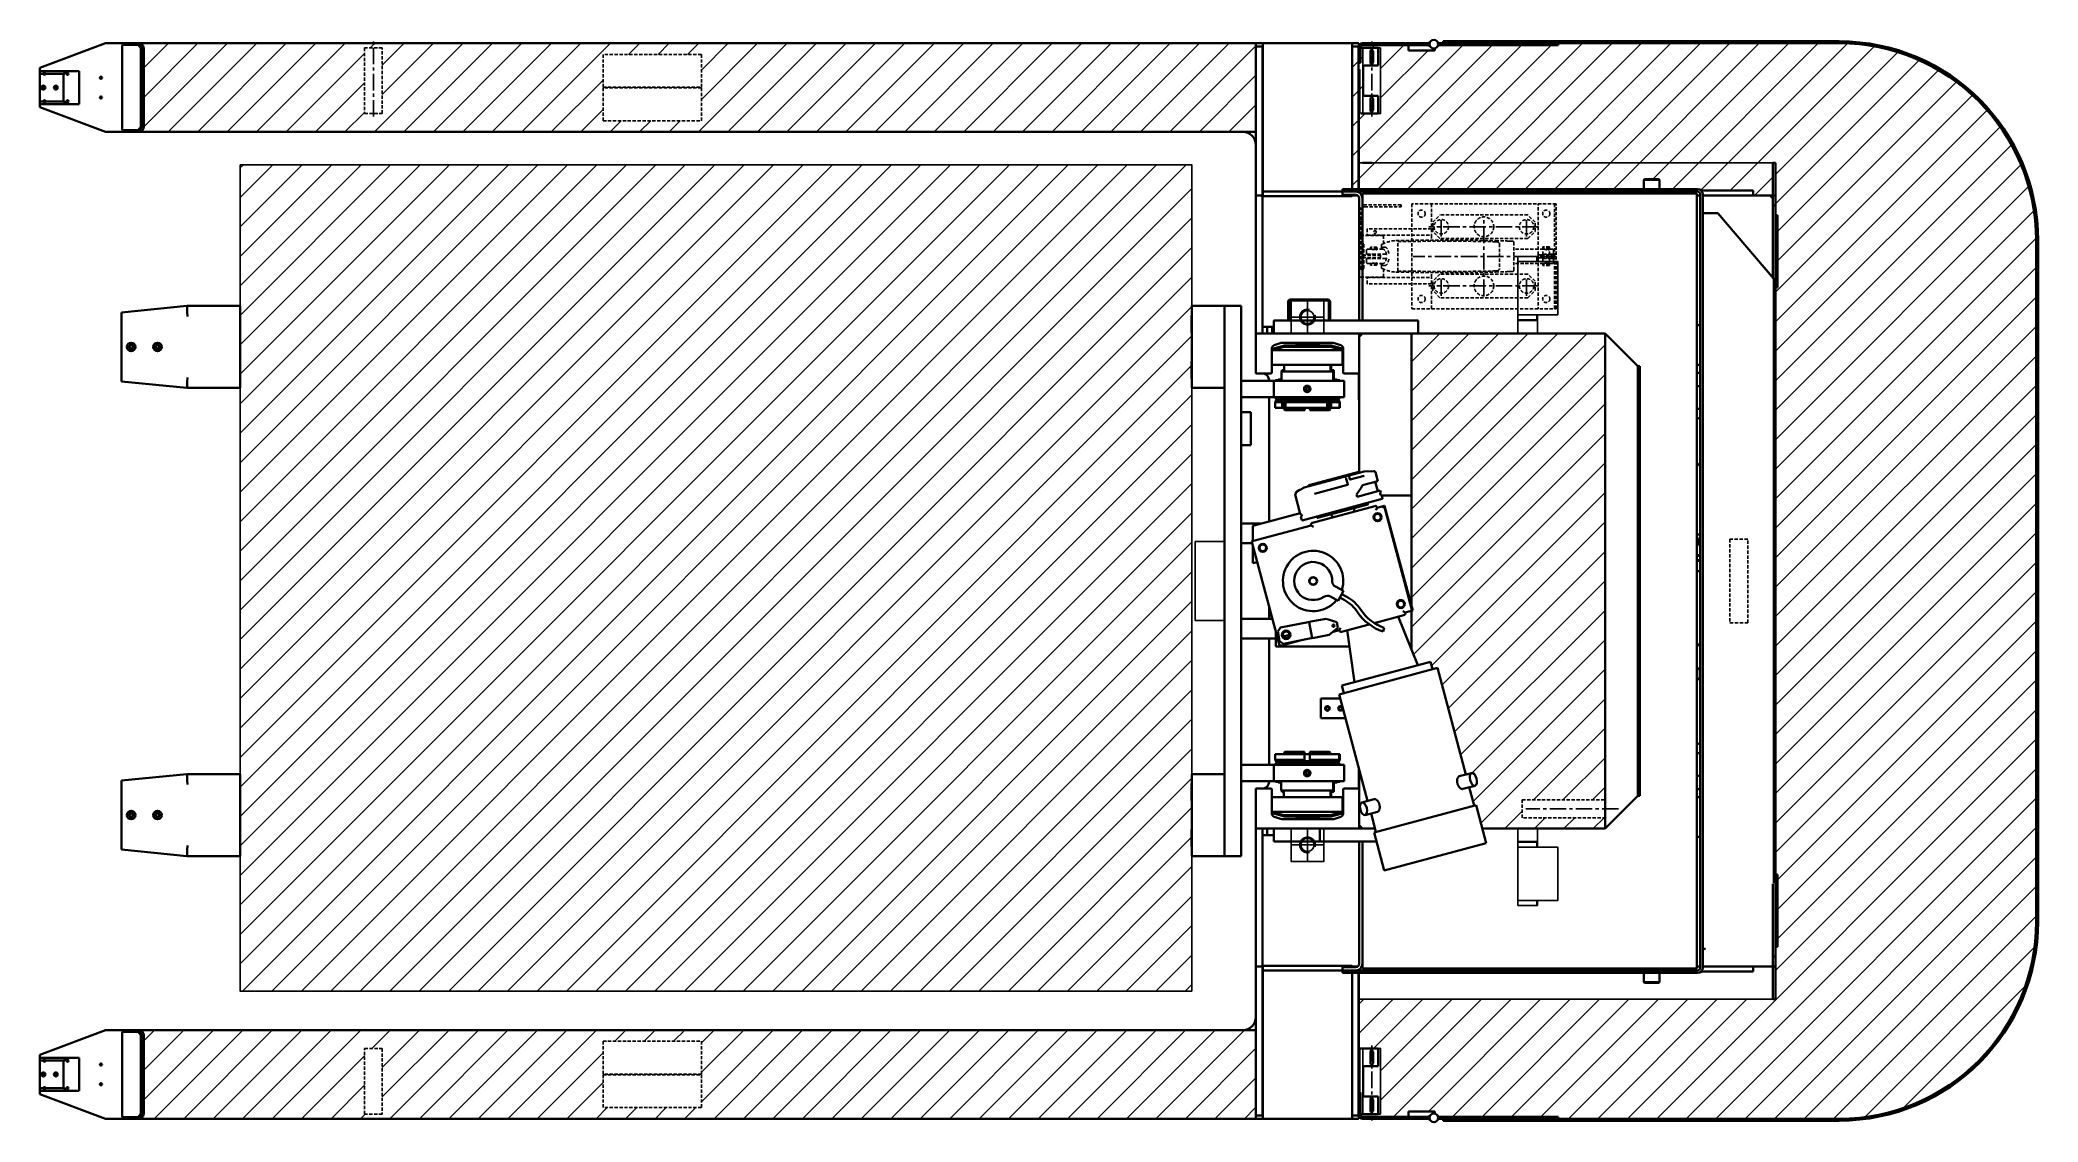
# Model space of a CAD drawing. Header units: millimetres. Extents: x -933 to 2112, y -824 to 824.
import ezdxf

# ---------------------------------------------------------------- set-up
doc = ezdxf.new("R2010")
doc.units = ezdxf.units.MM
doc.header["$LTSCALE"] = 20
doc.linetypes.add('CENTER', pattern=[2, 1.25, -0.25, 0.25, -0.25])
doc.linetypes.add('HIDDEN', pattern=[0.375, 0.25, -0.125])
for name, color, linetype in [('1', 1, 'HIDDEN'), ('2', 2, 'Continuous'), ('4', 4, 'CENTER'), ('6', 6, 'Continuous'), ('7', 7, 'Continuous')]:
    doc.layers.add(name, color=color, linetype=linetype)
doc.layers.add('Visible Edges(AGVE)', color=7, linetype='Continuous', lineweight=35)

# ---------------------------------------------------------------- blocks, each defined once
blk = doc.blocks.new('laddo')
at = {"layer": '1'}
for p, q in [((-67, 63), (-78, 52)), ((-67, 63), (67, 63)), ((67, 63), (78, 52)), ((-78, 52), (-78, 38)), ((-78, 38), (-67, 27)), ((67, 27), (78, 38)), ((78, 52), (78, 38)), ((-67, 27), (67, 27)), ((-67, -27), (-78, -38)), ((-67, -27), (67, -27)), ((67, -27), (78, -38)), ((-78, -38), (-78, -52)), ((-78, -52), (-67, -63)), ((78, -52), (67, -63)), ((78, -38), (78, -52)), ((-67, -63), (67, -63))]:
    blk.add_line(p, q, dxfattribs=at)
blk.add_lwpolyline([(-110, -80), (110, -80), (110, 80), (-110, 80)], close=True, dxfattribs=at)
for centre, radius in [((-95, 65), 5.5), ((95, 65), 5.5), ((-65, 45), 11), ((0, 45), 15), ((65, 45), 11), ((0, -45), 15), ((-95, -65), 5.5), ((-65, -45), 11), ((65, -45), 11), ((95, -65), 5.5)]:
    blk.add_circle(centre, radius, dxfattribs=at)
at = {"layer": '4'}
for p, q in [((-83.1, 45), (84, 45)), ((-65, 60.1), (-65, 31.3)), ((0, 60.1), (0, -59.5)), ((65, 60.1), (65, 31.3)), ((-110, 0), (108, 0)), ((-65, -30), (-65, -59.5)), ((65, -30), (65, -59.5)), ((-83.1, -45), (84, -45))]:
    blk.add_line(p, q, dxfattribs=at)
blk = doc.blocks.new('G')
at = {"layer": '4'}
for q in [(-1, 0), (0, 1), (1, 0), (0, -1)]:
    blk.add_line((0, 0), q, dxfattribs=at)
at = {"layer": '6'}
blk.add_arc((0, 0), 0.5, 255, 195, dxfattribs=at)
at = {"layer": '7'}
blk.add_circle((0, 0), 0.417, dxfattribs=at)

msp = doc.modelspace()

# ---------------------------------------------------------------- linework, layer by layer
at = {"linetype": 'Continuous'}
for p, q in [((-782.3, 819), (-782.4, 819)), ((-647.6, 819), (-775, 691.6)), ((-692.5, 819), (-775, 736.5)), ((-737.4, 819), (-775, 781.4)), ((-602.7, 819), (-737.7, 684)), ((-557.8, 819), (-692.8, 684)), ((-512.9, 819), (-647.9, 684)), ((-468, 819), (-603, 684)), ((-438.5, 803.6), (-558.1, 684)), ((-425, 817.1), (-430.1, 812)), ((-423.1, 819), (-425, 817.1)), ((-288.4, 819), (-423.4, 684)), ((-333.3, 819), (-411.5, 740.8)), ((-378.2, 819), (-411.5, 785.7)), ((-243.5, 819), (-378.5, 684)), ((-198.6, 819), (-333.6, 684)), ((-153.7, 819), (-288.7, 684)), ((-108.8, 819), (-243.8, 684)), ((-63.9, 819), (-198.9, 684)), ((-19, 819), (-36, 802)), ((25.9, 819), (8.9, 802)), ((70.8, 819), (53.8, 802)), ((205.5, 819), (70.5, 684)), ((160.6, 819), (75, 733.4)), ((115.7, 819), (75, 778.3)), ((250.4, 819), (115.4, 684)), ((295.3, 819), (160.3, 684)), ((340.2, 819), (205.2, 684)), ((385.1, 819), (250.1, 684)), ((430, 819), (295, 684)), ((474.9, 819), (339.9, 684)), ((519.8, 819), (384.8, 684)), ((564.7, 819), (429.7, 684)), ((609.6, 819), (474.6, 684)), ((654.5, 819), (519.5, 684)), ((699.4, 819), (564.4, 684)), ((744.3, 819), (609.3, 684)), ((789.2, 819), (654.2, 684)), ((834.1, 819), (699.1, 684)), ((879, 819), (744, 684)), ((920, 815.1), (788.9, 684)), ((1280.1, 816), (1066.5, 602.4)), ((1235.2, 816), (1066.5, 647.3)), ((1083, 798.5), (1066.5, 782)), ((1100.5, 816), (1096.5, 812)), ((1325, 816), (1106, 597)), ((1145.4, 816), (1110, 780.6)), ((1182.3, 808), (1110, 735.7)), ((1369.9, 816), (1150.9, 597)), ((1417.8, 819), (1195.8, 597)), ((1462.7, 819), (1240.7, 597)), ((1507.6, 819), (1285.6, 597)), ((1552.5, 819), (1330.5, 597)), ((1597.4, 819), (1375.4, 597)), ((1642.3, 819), (1420.3, 597)), ((1687.2, 819), (1465.2, 597)), ((1732.1, 819), (1525.1, 612)), ((1777, 819), (1555, 597)), ((1821.7, 818.7), (1598.2, 595.3)), ((1862.1, 814.3), (1642.8, 595)), ((1898.2, 805.4), (1712, 619.3)), ((1930.8, 793.2), (1712, 574.4)), ((-75, 763), (-154, 684)), ((920, 770.2), (833.8, 684)), ((1960.5, 777.9), (1715, 532.5)), ((-438.5, 758.7), (-513.2, 684)), ((1083, 753.6), (1066.5, 737.1)), ((2012.1, 739.8), (1712, 439.7)), ((1987.5, 760.1), (1715, 487.6)), ((-438.5, 713.8), (-468.3, 684)), ((-75, 718.1), (-109.1, 684)), ((-47.2, 701), (-64.2, 684)), ((-2.3, 701), (-19.3, 684)), ((42.6, 701), (25.6, 684)), ((920, 725.3), (878.7, 684)), ((1086.3, 712), (1066.5, 692.2)), ((2034.3, 717.1), (1712, 394.8)), ((-782.6, 684), (-782.6, 684)), ((2054.1, 692), (1712, 349.9)), ((2071.4, 664.4), (1712, 304.9)), ((-628.1, 629.1), (-623.2, 634)), ((-628.1, 584.2), (-578.3, 634)), ((-628.1, 539.3), (-533.4, 634)), ((-628.1, 494.4), (-488.5, 634)), ((-628.1, 449.5), (-443.6, 634)), ((-628.1, 404.6), (-398.7, 634)), ((-628.1, 359.7), (-353.8, 634)), ((-628.1, 314.8), (-308.9, 634)), ((-628.1, 269.9), (-264, 634)), ((-628.1, 225), (-219.1, 634)), ((-628.1, 180.1), (-174.2, 634)), ((-628.1, 135.2), (-129.3, 634)), ((-628.1, 90.3), (-84.4, 634)), ((-628.1, 45.4), (-39.5, 634)), ((-628.1, 0.5), (5.4, 634)), ((-628.1, -44.4), (50.3, 634)), ((-628.1, -89.3), (95.2, 634)), ((-628.1, -134.2), (140.1, 634)), ((-628.1, -179.1), (185, 634)), ((-628.1, -224), (229.9, 634)), ((-628.1, -268.9), (274.8, 634)), ((-628.1, -313.8), (319.7, 634)), ((-628.1, -358.7), (364.6, 634)), ((-628.1, -403.6), (409.5, 634)), ((-628.1, -448.5), (454.4, 634)), ((-628.1, -493.4), (499.3, 634)), ((-628.1, -538.3), (544.2, 634)), ((-628.1, -583.2), (589.1, 634)), ((-624.6, -624.6), (634, 634)), ((-579.7, -624.6), (678.9, 634)), ((-534.8, -624.6), (723.8, 634)), ((-489.9, -624.6), (768.7, 634)), ((-445, -624.6), (813.6, 634)), ((1708, 615.3), (1679.7, 587)), ((2086, 634.1), (1712, 260)), ((-400.1, -624.6), (822.3, 597.8)), ((1511, 597.9), (1510.1, 597)), ((2097.6, 600.8), (1712, 215.1)), ((-355.2, -624.6), (822.3, 552.9)), ((2105.6, 563.9), (1712, 170.2)), ((2109, 522.3), (1712, 125.3)), ((-310.3, -624.6), (822.3, 507.9)), ((-265.4, -624.6), (822.3, 463)), ((2109, 477.4), (1712, 80.4)), ((2109, 432.5), (1712, 35.5)), ((-220.5, -624.6), (822.3, 418.1)), ((822.2, 403), (822, 402.7)), ((822.3, 403), (822.2, 403)), ((-175.6, -624.6), (822.3, 373.2)), ((1424.8, 377), (1157.2, 109.4)), ((1379.9, 377), (1157.2, 154.3)), ((1335, 377), (1157.2, 199.2)), ((1290.1, 377), (1157.2, 244.1)), ((1245.2, 377), (1157.2, 289)), ((1200.3, 377), (1157.2, 333.9)), ((2109, 387.6), (1712, -9.4)), ((1452.2, 359.5), (1157.2, 64.5)), ((2109, 342.7), (1712, -54.3)), ((-130.7, -624.6), (821.9, 328)), ((822, 328), (822.2, 328.3)), ((822.2, 313.2), (822, 312.9)), ((822.2, 328.3), (822.2, 328.3)), ((822.3, 328.3), (822.3, 328.3)), ((822.3, 313.2), (822.3, 313.2)), ((1452.2, 314.6), (1157.2, 19.6)), ((-85.8, -624.6), (822.3, 283.4)), ((2109, 297.8), (1712, -99.2)), ((1452.2, 269.7), (1157.2, -25.3)), ((2109, 252.9), (1712, -144.1)), ((-40.9, -624.6), (822.3, 238.5)), ((1452.2, 224.8), (1157.2, -70.2)), ((4, -624.6), (822.3, 193.6)), ((2109, 208), (1712, -189)), ((1452.2, 179.9), (1160.3, -112)), ((2109, 163.1), (1712, -233.9)), ((48.9, -624.6), (822.3, 148.7)), ((1452.2, 135), (1187.8, -129.4)), ((93.8, -624.6), (822.3, 103.8)), ((2109, 118.2), (1712, -278.8)), ((1452.2, 90.1), (1203.5, -158.7)), ((2109, 73.3), (1712, -323.7)), ((138.7, -624.6), (822.3, 58.9)), ((1452.2, 45.1), (1212.9, -194.1)), ((183.6, -624.6), (822.3, 14)), ((1452.2, 0.2), (1222.4, -229.5)), ((2109, 28.4), (1712, -368.6)), ((2109, -16.5), (1712, -413.5)), ((228.5, -624.6), (822.3, -30.9)), ((1452.2, -44.7), (1231.9, -264.9)), ((273.4, -624.6), (822.3, -75.8)), ((1452.2, -89.6), (1249.4, -292.4)), ((2109, -61.4), (1715, -455.4)), ((318.3, -624.6), (822.3, -120.7)), ((2109, -106.3), (1715, -500.3)), ((1452.2, -134.5), (1250.9, -335.8)), ((2109, -151.2), (1715, -545.2)), ((363.2, -624.6), (822.3, -165.6)), ((1452.2, -179.4), (1262.8, -368.7)), ((408.1, -624.6), (822.3, -210.5)), ((2109, -196.1), (1712, -593.1)), ((1452.2, -224.3), (1343, -333.5)), ((2109, -241), (1531, -819)), ((453, -624.6), (822.3, -255.4)), ((1452.2, -269.2), (1387.9, -333.5)), ((497.9, -624.6), (822.3, -300.3)), ((2109, -285.9), (1575.9, -819)), ((822.2, -315.5), (822, -315.7)), ((822.2, -315.4), (822.2, -315.5)), ((822.3, -315.4), (822.3, -315.4)), ((1452.2, -314.1), (1432.8, -333.5)), ((2109, -330.8), (1620.8, -819)), ((542.8, -624.6), (822.3, -345.2)), ((1326, -350.5), (1299.5, -377)), ((1360.9, -360.5), (1344.4, -377)), ((1405.8, -360.5), (1389.3, -377)), ((1450.7, -360.5), (1434.2, -377)), ((587.7, -624.6), (821.9, -390.4)), ((822, -390.4), (822.2, -390.2)), ((822.2, -390.1), (822.2, -390.1)), ((822.3, -390.1), (822.3, -390.1)), ((2109, -375.7), (1665.7, -819)), ((2109, -420.6), (1710.6, -819)), ((632.6, -624.6), (822.3, -435)), ((677.5, -624.6), (822.3, -479.9)), ((2109, -465.5), (1755.5, -819)), ((2109, -510.4), (1800.4, -819)), ((722.4, -624.6), (822.3, -524.8)), ((767.3, -624.6), (822.3, -569.7)), ((2106.5, -557.8), (1847.8, -816.5)), ((812.2, -624.6), (822.3, -614.6)), ((1129.3, -637), (1077, -689.3)), ((1084.4, -637), (1077, -644.4)), ((1174.2, -637), (1099.2, -712)), ((1264, -637), (1110, -791)), ((1219.1, -637), (1110, -746.1)), ((1308.9, -637), (1129.9, -816)), ((1353.8, -637), (1182.8, -808)), ((1398.7, -637), (1219.7, -816)), ((1443.6, -637), (1264.6, -816)), ((1488.5, -637), (1309.5, -816)), ((1533.4, -637), (1354.4, -816)), ((1578.3, -637), (1396.3, -819)), ((1623.2, -637), (1441.2, -819)), ((1668.1, -637), (1486.1, -819)), ((2092.7, -616.5), (1906.5, -802.7)), ((-668.9, -684), (-775, -790.1)), ((-713.8, -684), (-775, -745.2)), ((-758.7, -684), (-775, -700.3)), ((-624, -684), (-759, -819)), ((-579.1, -684), (-714.1, -819)), ((-534.2, -684), (-669.2, -819)), ((-489.3, -684), (-624.3, -819)), ((-444.4, -684), (-579.4, -819)), ((-399.5, -684), (-427.5, -712)), ((-309.7, -684), (-411.5, -785.8)), ((-354.6, -684), (-411.5, -740.9)), ((-264.8, -684), (-399.8, -819)), ((-219.9, -684), (-354.9, -819)), ((-175, -684), (-310, -819)), ((-130.1, -684), (-265.1, -819)), ((-85.2, -684), (-220.2, -819)), ((-40.3, -684), (-57.3, -701)), ((4.6, -684), (-12.4, -701)), ((49.5, -684), (32.5, -701)), ((184.2, -684), (75, -793.2)), ((139.3, -684), (75, -748.3)), ((94.4, -684), (75, -703.4)), ((229.1, -684), (94.1, -819)), ((274, -684), (139, -819)), ((318.9, -684), (183.9, -819)), ((363.8, -684), (228.8, -819)), ((408.7, -684), (273.7, -819)), ((453.6, -684), (318.6, -819)), ((498.5, -684), (363.5, -819)), ((543.4, -684), (408.4, -819)), ((588.3, -684), (453.3, -819)), ((633.2, -684), (498.2, -819)), ((678.1, -684), (543.1, -819)), ((723.1, -684), (588.1, -819)), ((768, -684), (633, -819)), ((812.9, -684), (677.9, -819)), ((857.8, -684), (722.8, -819)), ((902.7, -684), (767.7, -819)), ((-438.5, -723), (-534.5, -819)), ((-75, -718.7), (-175.3, -819)), ((920, -711.6), (812.6, -819)), ((920, -756.5), (857.5, -819)), ((-438.5, -767.9), (-489.6, -819)), ((-75, -763.6), (-130.4, -819)), ((-437.7, -812), (-444.7, -819)), ((-68.5, -802), (-85.5, -819)), ((-23.6, -802), (-40.6, -819)), ((21.3, -802), (4.3, -819)), ((66.2, -802), (49.2, -819)), ((920, -801.4), (902.4, -819))]:
    msp.add_line(p, q, dxfattribs=at)
msp.add_lwpolyline([(-628.1, 634), (822.3, 634), (822.3, -624.6), (-628.1, -624.6)], close=True)
at = {"layer": '1'}
for p, q in [((1079.5, 475), (1079.5, 567)), ((1082.5, 567), (1082.5, 548)), ((1141.5, 573), (1085.5, 573)), ((1085.5, 570), (1141.5, 570)), ((1141.5, 573), (1141.5, 570)), ((1187.5, 574.5), (1187.5, 536.5)), ((1350, 497), (1350, 574.5)), ((1375, 574.5), (1375, 497)), ((1082.5, 548), (1079.5, 548)), ((1079.5, 526), (1114.5, 526)), ((1187.5, 536.5), (1089.5, 536.5)), ((1089.5, 536.5), (1089.5, 526.5)), ((1089.5, 526.5), (1187.5, 526.5)), ((1096.5, 526), (1096.5, 526.5)), ((1106.5, 526), (1106.5, 526.5)), ((1114.5, 526), (1114.5, 514)), ((1133.2, 518.6), (1133.4, 518.6)), ((1187.5, 536.5), (1187.5, 526.5)), ((1187.5, 526.5), (1187.5, 519.2)), ((1305.9, 517.8), (1311, 517.6)), ((1079.5, 514), (1084.5, 514)), ((1084.5, 493), (1084.5, 514)), ((1110.1, 496.5), (1084.5, 496.5)), ((1084.5, 496), (1084.5, 475)), ((1110.1, 492.5), (1084.5, 492.5)), ((1088.5, 497.6), (1088.5, 503.1)), ((1090, 497.6), (1088.5, 497.6)), ((1090, 491.4), (1088.5, 491.4)), ((1088.5, 491.4), (1088.5, 485.9)), ((1101.9, 497.6), (1090, 497.6)), ((1101.9, 491.4), (1090, 491.4)), ((1095.2, 505.5), (1090.9, 505.5)), ((1104.5, 508.3), (1094.5, 508.3)), ((1094.5, 506.5), (1094.5, 508.3)), ((1104.5, 506.5), (1094.5, 506.5)), ((1094.8, 505.5), (1094.8, 506.5)), ((1104.5, 505.2), (1096.8, 505.2)), ((1101.9, 497.6), (1102.4, 497.6)), ((1101.9, 491.4), (1102.4, 491.4)), ((1118, 497.6), (1102.4, 497.6)), ((1118, 491.4), (1102.4, 491.4)), ((1104.2, 505.2), (1104.2, 506.5)), ((1113.5, 505.5), (1104.2, 505.5)), ((1104.5, 506.5), (1104.5, 508.3)), ((1104.5, 505), (1104.5, 505.2)), ((1110.1, 492.5), (1110.1, 496.5)), ((1116.5, 508.5), (1115.3, 508.5)), ((1136.4, 472.1), (1136.4, 516.9)), ((1291.2, 513.6), (1291.2, 475.4)), ((1313, 515.8), (1313, 473.2)), ((1358.1, 505.5), (1313, 505.5)), ((1355, 497), (1350, 497)), ((1350, 497), (1350, 493)), ((1350, 492), (1350, 414.5)), ((1355, 492), (1350, 492)), ((1355, 493), (1355, 497)), ((1355, 497), (1370, 497)), ((1355, 496), (1355, 492)), ((1355, 492), (1370, 492)), ((1367.5, 508.8), (1357.5, 508.8)), ((1357.5, 507), (1357.5, 508.8)), ((1367.5, 507), (1357.5, 507)), ((1367.5, 505.8), (1357.5, 505.8)), ((1357.5, 497), (1357.5, 505.8)), ((1357.5, 492), (1357.5, 483.3)), ((1357.8, 505.8), (1357.8, 507)), ((1370.3, 497.7), (1358.1, 497.7)), ((1358.1, 497.7), (1358.1, 491.4)), ((1370.3, 491.4), (1358.1, 491.4)), ((1371.1, 505.5), (1366.8, 505.5)), ((1367.2, 505.8), (1367.2, 507)), ((1367.5, 507), (1367.5, 508.8)), ((1367.5, 497), (1367.5, 505.8)), ((1367.5, 492), (1367.5, 483.3)), ((1375, 497), (1370, 497)), ((1370, 497), (1370, 493)), ((1370, 492), (1370, 496)), ((1375, 492), (1370, 492)), ((1370.8, 497.7), (1370.3, 497.7)), ((1370.8, 491.4), (1370.3, 491.4)), ((1373.5, 497.7), (1370.8, 497.7)), ((1373.5, 491.4), (1370.8, 491.4)), ((1373.5, 503.1), (1373.5, 497.7)), ((1373.5, 485.9), (1373.5, 491.4)), ((1375, 493), (1375, 497)), ((1375, 414.5), (1375, 492)), ((1079.5, 475), (1084.5, 475)), ((1079.5, 463), (1114.5, 463)), ((1089.5, 452.5), (1089.5, 462.5)), ((1089.5, 462.5), (1187.5, 462.5)), ((1095.2, 483.5), (1090.9, 483.5)), ((1104.5, 482.6), (1094.5, 482.6)), ((1094.5, 482.6), (1094.5, 480.8)), ((1104.5, 480.8), (1094.5, 480.8)), ((1094.8, 483.5), (1094.8, 482.6)), ((1096.5, 463), (1096.5, 462.5)), ((1104.5, 483.8), (1096.8, 483.8)), ((1104.2, 483.8), (1104.2, 482.6)), ((1113.5, 483.5), (1104.2, 483.5)), ((1104.5, 484), (1104.5, 483.8)), ((1104.5, 482.6), (1104.5, 480.8)), ((1106.5, 463), (1106.5, 462.5)), ((1114.5, 463), (1114.5, 475)), ((1116.5, 480.5), (1115.3, 480.5)), ((1133.2, 470.4), (1133.4, 470.4)), ((1187.5, 462.5), (1187.5, 469.8)), ((1187.5, 452.5), (1187.5, 462.5)), ((1305.9, 471.2), (1311, 471.4)), ((1358.1, 483.5), (1313, 483.5)), ((1367.5, 483.3), (1357.5, 483.3)), ((1367.5, 482.1), (1357.5, 482.1)), ((1357.5, 482.1), (1357.5, 480.3)), ((1367.5, 480.3), (1357.5, 480.3)), ((1357.8, 483.3), (1357.8, 482.1)), ((1371.1, 483.5), (1366.8, 483.5)), ((1367.2, 483.3), (1367.2, 482.1)), ((1367.5, 482.1), (1367.5, 480.3)), ((1187.5, 452.5), (1089.5, 452.5)), ((1187.5, 414.5), (1187.5, 452.5))]:
    msp.add_line(p, q, dxfattribs=at)
for points in [[(-411.5, 812), (-438.5, 812), (-438.5, 712), (-411.5, 712)], [(75, 802), (-75, 802), (-75, 752), (75, 752)], [(75, 751), (-75, 751), (-75, 701), (75, 701)], [(1669.5, 63.5), (1642.5, 63.5), (1642.5, -63.5), (1669.5, -63.5)], [(1453, -360.5), (1326, -360.5), (1326, -333.5), (1453, -333.5)], [(-411.5, -812), (-438.5, -812), (-438.5, -712), (-411.5, -712)], [(75, -751), (-75, -751), (-75, -701), (75, -701)], [(75, -802), (-75, -802), (-75, -752), (75, -752)]]:
    msp.add_lwpolyline(points, close=True, dxfattribs=at)
at = {"layer": '1', "flags": 128}
for points in [[(1112.5, 513.2), (1113.7, 513.7), (1114.9, 514.2), (1116.2, 514.7), (1117.4, 515.2), (1118.6, 515.6), (1119.9, 516), (1121.2, 516.4), (1122.4, 516.7), (1123.7, 517.1), (1125, 517.4), (1126.3, 517.6), (1127.7, 517.9), (1129, 518.1), (1130.3, 518.3), (1131.7, 518.5), (1133, 518.6)], [(1133.4, 518.6), (1142.6, 518.8), (1159.8, 518.9), (1168.9, 519), (1178, 519.1), (1187.1, 519.2), (1196.1, 519.3), (1205.1, 519.3), (1214.1, 519.3), (1223.1, 519.2), (1232, 519.2), (1241, 519.1), (1249.8, 519), (1258.7, 518.9), (1267.5, 518.7), (1276.3, 518.6), (1285.1, 518.4)], [(1285.1, 518.4), (1293.5, 518.1), (1302, 517.9)], [(1302, 517.9), (1302.2, 517.9), (1302.4, 517.9), (1302.6, 517.9), (1302.8, 517.8), (1303, 517.8), (1303.2, 517.8), (1303.4, 517.8), (1303.6, 517.8), (1303.8, 517.7), (1303.9, 517.7), (1304.1, 517.7), (1304.3, 517.7), (1304.5, 517.7), (1304.6, 517.7), (1304.8, 517.7), (1304.9, 517.7), (1305.1, 517.7), (1305.2, 517.7), (1305.3, 517.7), (1305.5, 517.8), (1305.6, 517.8), (1305.7, 517.8), (1305.8, 517.8), (1305.9, 517.8)], [(1088.5, 503.1), (1088.5, 503.6), (1088.6, 503.8), (1088.6, 504), (1088.7, 504.2), (1088.8, 504.4), (1089, 504.6), (1089.1, 504.8), (1089.3, 505), (1089.5, 505.1), (1089.7, 505.2), (1089.9, 505.3), (1090.2, 505.4), (1090.4, 505.5), (1090.6, 505.5), (1090.9, 505.5)], [(1095.2, 505.5), (1095.5, 505.5), (1095.9, 505.4), (1096.4, 505.3), (1096.9, 505.2), (1097.5, 505.1), (1098.1, 505), (1098.7, 504.8), (1099.3, 504.7), (1099.9, 504.5), (1100.5, 504.4), (1101.1, 504.3), (1101.7, 504.3), (1102.3, 504.3), (1102.8, 504.3), (1103.2, 504.4), (1103.6, 504.5), (1104, 504.6), (1104.2, 504.8), (1104.4, 504.9), (1104.5, 505.1), (1104.6, 505.2), (1104.5, 505.3), (1104.4, 505.4), (1104.2, 505.5)], [(1115.3, 508.5), (1114.9, 508.5), (1114.5, 508.4), (1114.1, 508.4), (1113.8, 508.3), (1113.4, 508.2), (1113, 508), (1112.7, 507.8), (1112.4, 507.6), (1112, 507.4), (1111.7, 507.2), (1111.4, 507), (1111.2, 506.7), (1110.6, 506.1), (1110.1, 505.5)], [(1110.9, 506.5), (1111.2, 509), (1111.4, 511.6)], [(1116.5, 508.5), (1116.8, 508.5), (1117.2, 508.4), (1117.6, 508.3), (1118, 508.1), (1118.3, 507.9), (1118.7, 507.7), (1119, 507.4), (1119.4, 507), (1119.7, 506.7), (1120, 506.2), (1120.3, 505.8), (1120.6, 505.3), (1120.9, 504.8), (1121.1, 504.2), (1121.4, 503.6), (1121.6, 503), (1121.8, 502.3), (1122, 501.6), (1122.2, 500.9), (1122.3, 500.2), (1122.5, 499.4), (1122.6, 498.7), (1122.7, 497.9), (1122.7, 497.1)], [(1116.5, 480.5), (1116.8, 480.5), (1117.2, 480.6), (1117.6, 480.7), (1118, 480.9), (1118.3, 481.1), (1118.7, 481.3), (1119, 481.6), (1119.4, 482), (1119.7, 482.3), (1120, 482.8), (1120.3, 483.2), (1120.6, 483.7), (1120.9, 484.2), (1121.1, 484.8), (1121.4, 485.4), (1121.6, 486), (1121.8, 486.7), (1122, 487.4), (1122.2, 488.1), (1122.3, 488.8), (1122.5, 489.6), (1122.6, 490.3), (1122.7, 491.1), (1122.7, 491.9)], [(1118.9, 497.1), (1118.8, 497.1), (1118.8, 497.2), (1118.8, 497.2), (1118.8, 497.2), (1118.7, 497.3), (1118.7, 497.3), (1118.7, 497.3), (1118.6, 497.4), (1118.6, 497.4), (1118.6, 497.4), (1118.5, 497.4), (1118.5, 497.5), (1118.5, 497.5), (1118.4, 497.5), (1118.4, 497.5), (1118.3, 497.5), (1118.3, 497.6), (1118.3, 497.6), (1118.2, 497.6), (1118.2, 497.6), (1118.2, 497.6), (1118.1, 497.6), (1118.1, 497.6), (1118, 497.6)], [(1118.9, 491.9), (1118.8, 491.9), (1118.8, 491.8), (1118.8, 491.8), (1118.8, 491.8), (1118.7, 491.7), (1118.7, 491.7), (1118.7, 491.7), (1118.6, 491.6), (1118.6, 491.6), (1118.6, 491.6), (1118.5, 491.6), (1118.5, 491.5), (1118.5, 491.5), (1118.4, 491.5), (1118.4, 491.5), (1118.3, 491.5), (1118.3, 491.4), (1118.3, 491.4), (1118.2, 491.4), (1118.2, 491.4), (1118.2, 491.4), (1118.1, 491.4), (1118.1, 491.4), (1118, 491.4)], [(1136.4, 516.9), (1139.4, 517), (1142.4, 517), (1145.3, 517.1), (1156.3, 517.1), (1159.2, 517.2), (1162.2, 517.2), (1165.2, 517.2), (1168.1, 517.3), (1171.1, 517.3), (1174, 517.3), (1176.9, 517.4), (1179.9, 517.4), (1182.8, 517.4), (1185.7, 517.4), (1188.7, 517.4), (1191.6, 517.5), (1194.5, 517.5), (1197.5, 517.5), (1200.4, 517.5), (1203.3, 517.5), (1206.2, 517.5), (1209.1, 517.5), (1212, 517.5), (1214.9, 517.5)], [(1285.8, 516.7), (1276.9, 516.9), (1268.1, 517), (1259.2, 517.2), (1250.4, 517.3), (1241.5, 517.4), (1232.6, 517.4), (1223.8, 517.5), (1214.9, 517.5)], [(1285.8, 516.7), (1286.6, 516.7), (1287.4, 516.6), (1288.1, 516.5), (1288.5, 516.4), (1288.8, 516.3), (1289.1, 516.1), (1289.4, 516), (1289.7, 515.8), (1290, 515.6), (1290.3, 515.4), (1290.5, 515.1), (1290.8, 514.8), (1291, 514.5)], [(1358.1, 505.5), (1358.5, 505.5), (1359, 505.4), (1359.5, 505.3), (1360, 505.2), (1360.6, 505.1), (1361.2, 504.9), (1361.9, 504.7), (1362.5, 504.6), (1363.2, 504.5), (1363.8, 504.4), (1364.5, 504.3), (1365.1, 504.3), (1365.6, 504.3), (1366.1, 504.4), (1366.5, 504.5), (1366.9, 504.6), (1367.2, 504.7), (1367.4, 504.9), (1367.5, 505.1), (1367.5, 505.2), (1367.5, 505.3), (1367.4, 505.4), (1367.1, 505.5), (1366.8, 505.5)], [(1366.8, 505.5), (1366.7, 505.5), (1366.6, 505.5), (1366.5, 505.5), (1366.3, 505.5), (1366.2, 505.4), (1366, 505.4), (1365.9, 505.4), (1365.7, 505.4), (1365.5, 505.3), (1365.3, 505.3), (1365.2, 505.2), (1365, 505.2), (1364.8, 505.2), (1364.6, 505.1), (1364.4, 505.1), (1364.2, 505), (1364, 505), (1363.8, 504.9), (1363.6, 504.9), (1363.3, 504.8), (1363.1, 504.8), (1362.9, 504.7), (1362.7, 504.7), (1362.5, 504.6)], [(1371.1, 505.5), (1371.3, 505.5), (1371.6, 505.5), (1371.8, 505.4), (1372.1, 505.3), (1372.3, 505.2), (1372.5, 505.1), (1372.7, 505), (1372.9, 504.8), (1373, 504.6), (1373.2, 504.4), (1373.3, 504.2), (1373.3, 504), (1373.4, 503.8), (1373.5, 503.6), (1373.5, 503.1)], [(1088.5, 485.9), (1088.5, 485.4), (1088.6, 485.2), (1088.6, 485), (1088.7, 484.8), (1088.8, 484.6), (1089, 484.4), (1089.1, 484.2), (1089.3, 484), (1089.5, 483.9), (1089.7, 483.8), (1089.9, 483.7), (1090.2, 483.6), (1090.4, 483.5), (1090.6, 483.5), (1090.9, 483.5)], [(1095.2, 483.5), (1095.5, 483.5), (1095.9, 483.6), (1096.4, 483.7), (1096.9, 483.8), (1097.5, 483.9), (1098.1, 484), (1098.7, 484.2), (1099.3, 484.3), (1099.9, 484.5), (1100.5, 484.6), (1101.1, 484.7), (1101.7, 484.7), (1102.3, 484.7), (1102.8, 484.7), (1103.2, 484.6), (1103.6, 484.5), (1104, 484.4), (1104.2, 484.2), (1104.4, 484.1), (1104.5, 483.9), (1104.6, 483.8), (1104.5, 483.7), (1104.4, 483.6), (1104.2, 483.5)], [(1115.3, 480.5), (1114.9, 480.5), (1114.5, 480.6), (1114.1, 480.6), (1113.8, 480.7), (1113.4, 480.8), (1113, 481), (1112.7, 481.2), (1112.4, 481.4), (1112, 481.6), (1111.7, 481.8), (1111.4, 482), (1111.2, 482.3), (1110.6, 482.9), (1110.1, 483.5)], [(1110.9, 482.5), (1111.2, 480), (1111.4, 477.4)], [(1112.5, 475.8), (1113.7, 475.3), (1114.9, 474.8), (1116.2, 474.3), (1117.4, 473.8), (1118.6, 473.4), (1119.9, 473), (1121.2, 472.6), (1122.4, 472.3), (1123.7, 471.9), (1125, 471.6), (1126.3, 471.4), (1127.7, 471.1), (1129, 470.9), (1130.3, 470.7), (1131.7, 470.5), (1133, 470.4)], [(1133.4, 470.4), (1142.6, 470.2), (1159.8, 470.1), (1168.9, 470), (1178, 469.9), (1187.1, 469.8), (1196.1, 469.7), (1205.1, 469.7), (1214.1, 469.7), (1223.1, 469.8), (1232, 469.8), (1241, 469.9), (1249.8, 470), (1258.7, 470.1), (1267.5, 470.3), (1276.3, 470.4), (1285.1, 470.6)], [(1136.4, 472.1), (1139.4, 472), (1142.4, 472), (1145.3, 471.9), (1156.3, 471.9), (1159.2, 471.8), (1162.2, 471.8), (1165.2, 471.8), (1168.1, 471.7), (1171.1, 471.7), (1174, 471.7), (1176.9, 471.6), (1179.9, 471.6), (1182.8, 471.6), (1185.7, 471.6), (1188.7, 471.6), (1191.6, 471.5), (1194.5, 471.5), (1197.5, 471.5), (1200.4, 471.5), (1203.3, 471.5), (1206.2, 471.5), (1209.1, 471.5), (1212, 471.5), (1214.9, 471.5)], [(1285.8, 472.3), (1276.9, 472.1), (1268.1, 472), (1259.2, 471.8), (1250.4, 471.7), (1241.5, 471.6), (1232.6, 471.6), (1223.8, 471.5), (1214.9, 471.5)], [(1285.1, 470.6), (1293.5, 470.9), (1302, 471.1)], [(1285.8, 472.3), (1286.6, 472.3), (1287.4, 472.4), (1288.1, 472.5), (1288.5, 472.6), (1288.8, 472.7), (1289.1, 472.9), (1289.4, 473), (1289.7, 473.2), (1290, 473.4), (1290.3, 473.6), (1290.5, 473.9), (1290.8, 474.2), (1291, 474.5)], [(1302, 471.1), (1302.2, 471.1), (1302.4, 471.1), (1302.6, 471.1), (1302.8, 471.2), (1303, 471.2), (1303.2, 471.2), (1303.4, 471.2), (1303.6, 471.2), (1303.8, 471.3), (1303.9, 471.3), (1304.1, 471.3), (1304.3, 471.3), (1304.5, 471.3), (1304.6, 471.3), (1304.8, 471.3), (1304.9, 471.3), (1305.1, 471.3), (1305.2, 471.3), (1305.3, 471.3), (1305.5, 471.2), (1305.6, 471.2), (1305.7, 471.2), (1305.8, 471.2), (1305.9, 471.2)], [(1358.1, 483.5), (1358.5, 483.5), (1359, 483.6), (1359.5, 483.7), (1360, 483.8), (1360.6, 483.9), (1361.2, 484.1), (1361.9, 484.3), (1362.5, 484.4), (1363.2, 484.5), (1363.8, 484.6), (1364.5, 484.7), (1365.1, 484.7), (1365.6, 484.7), (1366.1, 484.6), (1366.5, 484.5), (1366.9, 484.4), (1367.2, 484.3), (1367.4, 484.1), (1367.5, 483.9), (1367.5, 483.8), (1367.5, 483.7), (1367.4, 483.6), (1367.1, 483.5), (1366.8, 483.5)], [(1366.8, 483.5), (1366.7, 483.5), (1366.6, 483.5), (1366.5, 483.5), (1366.3, 483.5), (1366.2, 483.6), (1366, 483.6), (1365.9, 483.6), (1365.7, 483.6), (1365.5, 483.7), (1365.3, 483.7), (1365.2, 483.8), (1365, 483.8), (1364.8, 483.8), (1364.6, 483.9), (1364.4, 483.9), (1364.2, 484), (1364, 484), (1363.8, 484.1), (1363.6, 484.1), (1363.3, 484.2), (1363.1, 484.2), (1362.9, 484.3), (1362.7, 484.3), (1362.5, 484.4)], [(1371.1, 483.5), (1371.3, 483.5), (1371.6, 483.5), (1371.8, 483.6), (1372.1, 483.7), (1372.3, 483.8), (1372.5, 483.9), (1372.7, 484), (1372.9, 484.2), (1373, 484.4), (1373.2, 484.6), (1373.3, 484.8), (1373.3, 485), (1373.4, 485.2), (1373.5, 485.4), (1373.5, 485.9)]]:
    msp.add_lwpolyline(points, dxfattribs=at)
at = {"layer": '1'}
msp.add_circle((1101.5, 531.5), 2.07, dxfattribs=at)
for centre, radius, start, end in [((1085.5, 567), 6, 90, 180), ((1085.5, 567), 3, 90, 180), ((1133.2, 516.6), 2, 91.1186, 95.3165), ((1113.4, 511.4), 2, 114.9047, 174.0228), ((1289.2, 513.5), 2, 4.0061, 30.7907), ((1311, 515.6), 2, 6.3247, 88.0926), ((1113.4, 477.6), 2, 185.9772, 245.0953), ((1133.2, 472.4), 2, 264.6835, 268.8814), ((1289.2, 475.5), 2, 329.2093, 355.9939), ((1311, 473.4), 2, 271.9074, 353.6753)]:
    msp.add_arc(centre, radius, start, end, dxfattribs=at)
msp.add_ellipse((1113.5, 494.5), major_axis=(0, -11), ratio=0.508435, start_param=1.809418, end_param=3.141593, dxfattribs=at)
at = {"layer": '1', "extrusion": (0, 0, -1)}
msp.add_ellipse((1113.5, 494.5), major_axis=(0, -11), ratio=0.508435, start_param=-1.332175, end_param=0, dxfattribs=at)
at = {"layer": '4'}
for p, q in [((-425, 707.3), (-425, 821.5)), ((1096.5, 707.3), (1096.5, 821.5)), ((1472.7, -347), (1331.5, -347)), ((1096.5, -707.3), (1096.5, -821.5))]:
    msp.add_line(p, q, dxfattribs=at)
at = {"layer": '7'}
for p, q in [((1708, 637), (1076.5, 637)), ((1708, -637), (1076.5, -637))]:
    msp.add_line(p, q, dxfattribs=at)
for points in [[(1110, 812), (1083, 812), (1083, 712), (1110, 712)], [(1319.2, 494), (1319.2, 486.5), (1348.2, 486.5), (1348.2, 494)], [(1319.2, 486.5), (1319.2, 405.5), (1380.2, 405.5), (1380.2, 486.5)], [(1023.6, 377), (973.6, 377), (973.6, 427), (1023.6, 427)], [(1319.2, 398), (1319.2, 405.5), (1348.2, 405.5), (1348.2, 398)], [(871.9, 60), (827.3, 60), (827.3, -60), (871.9, -60)], [(1023.6, -377), (973.6, -377), (973.6, -427), (1023.6, -427)], [(1319.2, -398), (1319.2, -405.5), (1348.2, -405.5), (1348.2, -398)], [(1319.2, -486.5), (1319.2, -405.5), (1380.2, -405.5), (1380.2, -486.5)], [(1319.2, -494), (1319.2, -486.5), (1348.2, -486.5), (1348.2, -494)], [(1110, -812), (1083, -812), (1083, -712), (1110, -712)]]:
    msp.add_lwpolyline(points, close=True, dxfattribs=at)
for points in [[(1319.2, 494), (1348.2, 494)], [(1349.2, 486.5), (1349.2, 494), (1319.2, 494), (1319.2, 377)], [(1319.2, 397), (1348.2, 397), (1348.2, 398), (1319.2, 398)], [(1349.2, 377), (1349.2, 405.5)], [(1349.2, -486.5), (1349.2, -494), (1319.2, -494), (1319.2, -377)], [(1349.2, -377), (1349.2, -405.5)], [(1319.2, -397), (1348.2, -397), (1348.2, -398), (1319.2, -398)], [(1319.2, -494), (1348.2, -494)]]:
    msp.add_lwpolyline(points, dxfattribs=at)
at = {"layer": 'Visible Edges(AGVE)'}
for p, q in [((-933.2, 781.5), (-833.2, 819)), ((-833.2, 819), (-805, 819)), ((-808, 686.5), (-808, 816.5)), ((-806.2, 816.5), (-808, 816.5)), ((-783.3, 816.5), (-806.2, 816.5)), ((-805, 819), (-783, 819)), ((-805, 816.5), (-805, 819)), ((-783.3, 816.5), (-779.7, 811.5)), ((-781.1, 816.5), (-783.3, 816.5)), ((920, 819), (-783, 819)), ((-777.6, 811.5), (-781.1, 816.5)), ((-779.7, 811.5), (-777.6, 811.5)), ((-779.7, 811.5), (-779.7, 691.5)), ((-777.6, 811.5), (-777.6, 691.5)), ((-775, 811), (-775, 692)), ((920, 819), (930.5, 819)), ((920, 819), (920, 814)), ((920, 814), (930, 814)), ((920, 587), (920, 814)), ((930, 814), (930, 587)), ((930.5, 812.9), (930.5, 819)), ((1066.5, 819), (930.5, 819)), ((930.5, 812.9), (930.5, 593)), ((1066.5, 819), (1077, 819)), ((1066.5, 819), (1066.5, 812.9)), ((1076.5, 814), (1066.5, 814)), ((1066.5, 597), (1066.5, 812.9)), ((1076.5, 813), (1076.5, 814)), ((1076.5, 808.7), (1076.5, 813)), ((1076.5, 813), (1079.5, 813)), ((1076.5, 597), (1076.5, 808.7)), ((1077, 819), (1077, 815.4)), ((1079.5, 813), (1079.5, 789)), ((1106.5, 812), (1080, 812)), ((1082.5, 819), (1082.5, 817.3)), ((1176.5, 819), (1082.5, 819)), ((1082.5, 817.3), (1082.5, 816)), ((1082.5, 816), (1176.5, 816)), ((1094.5, 789.5), (1094.5, 807)), ((1098.5, 807), (1098.5, 789.5)), ((1106.5, 785), (1106.5, 812)), ((1152.5, 816), (1152.5, 808)), ((1152.5, 808), (1192.5, 808)), ((1181.5, 819), (1176.5, 819)), ((1176.5, 816), (1176.5, 819)), ((1176.5, 816), (1181.5, 816)), ((1181.5, 818), (1186.4, 822.1)), ((1181.5, 816), (1181.5, 819)), ((1186.4, 812.9), (1181.5, 817)), ((1182.7, 816), (1181.5, 816)), ((1192.5, 811.1), (1192.5, 808)), ((1195.6, 822.1), (1200.5, 818)), ((1200.5, 817), (1195.6, 812.9)), ((1380.5, 819), (1200.5, 819)), ((1200.5, 816), (1200.5, 819)), ((1200.5, 816), (1380.5, 816)), ((1205.5, 819), (1205.5, 822)), ((1205.5, 822), (1809, 822)), ((1809, 819), (1205.5, 819)), ((1380.5, 816), (1380.5, 819)), ((-933.2, 776.5), (-933.2, 781.5)), ((-890.5, 776.5), (-933.2, 776.5)), ((-933.2, 776.5), (-933.2, 772.5)), ((-933.2, 772.5), (-927.8, 772.5)), ((-933.2, 730.5), (-933.2, 772.5)), ((-924.6, 772.5), (-897.4, 772.5)), ((-897.4, 772.5), (-890.5, 776.5)), ((-897.4, 730.5), (-897.4, 772.5)), ((-890.5, 776.5), (-873.2, 776.5)), ((-873.2, 776.5), (-873.2, 726.5)), ((1079.5, 789), (1076.5, 789)), ((1077, 597), (1077, 779)), ((1078, 712), (1078, 779)), ((1083.5, 741), (1083.5, 783)), ((1085.5, 785), (1106.5, 785)), ((1106.5, 739), (1085.5, 739)), ((1094.5, 717), (1094.5, 734.5)), ((1098.5, 734.5), (1098.5, 717)), ((1106.5, 712), (1106.5, 739)), ((-927.8, 730.5), (-933.2, 730.5)), ((-933.2, 730.5), (-933.2, 726.5)), ((-933.2, 721.5), (-933.2, 726.5)), ((-933.2, 726.5), (-890.5, 726.5)), ((-833.2, 684), (-933.2, 721.5)), ((-897.4, 730.5), (-924.6, 730.5)), ((-890.5, 726.5), (-897.4, 730.5)), ((-873.2, 726.5), (-890.5, 726.5)), ((1080, 712), (1106.5, 712)), ((-805, 684), (-833.2, 684)), ((-806.2, 686.5), (-808, 686.5)), ((-806.2, 686.5), (-783.3, 686.5)), ((-805, 684), (-805, 686.5)), ((-783, 684), (-805, 684)), ((-779.7, 691.5), (-783.3, 686.5)), ((-783.3, 686.5), (-781.1, 686.5)), ((-783, 684), (920, 684)), ((-781.1, 686.5), (-777.6, 691.5)), ((-777.6, 691.5), (-779.7, 691.5)), ((1096.5, 637), (1082.5, 637)), ((1512, 612), (1511, 611)), ((1535, 611), (1511, 611)), ((1511, 611), (1511, 597)), ((1512, 612), (1534, 612)), ((1534, 612), (1535, 611)), ((1535, 611), (1535, 597)), ((1708, 587), (1708, 637)), ((1708, 637), (1712, 637)), ((1712, 637), (1712, 587)), ((930, 587), (920, 587)), ((920, 587), (920, 377)), ((930, 582.6), (930, 587)), ((930.5, 587), (930, 587)), ((930, 571), (930, 582.6)), ((930.5, 593), (930.5, 586)), ((1052.2, 593), (930.5, 593)), ((1066.5, 586), (930.5, 586)), ((1052.2, 593), (1052.2, 597)), ((1593.2, 597), (1052.2, 597)), ((1052.2, 593), (1072.2, 593)), ((1052.2, 588), (1052.2, 593)), ((1052.2, 593), (1593.2, 593)), ((1072.2, 588), (1052.2, 588)), ((1066.5, 588), (1066.5, 587)), ((1075.2, 587), (1066.5, 587)), ((1066.5, 586), (1066.5, 587)), ((1076.5, 592), (1076.5, 593)), ((1077.2, 583), (1077.2, 397)), ((1079.5, 589.8), (1079.5, 593)), ((1082.2, 587), (1081.4, 587)), ((1592.2, 590), (1082.2, 590)), ((1082.2, 583), (1082.2, 590)), ((1082.2, 397), (1082.2, 583)), ((1494, 593), (1494, 590)), ((1558, 590), (1558, 593)), ((1592.2, -590), (1592.2, 590)), ((1597.2, 587), (1592.2, 587)), ((1597.2, 589), (1597.2, -589)), ((1598.5, 595), (1678, 595)), ((1601.2, -589), (1601.2, 589)), ((1708, 587), (1601.2, 587)), ((1678, 595), (1678, 587)), ((1708, 587), (1708, 586.4)), ((1708, 587), (1708, 587)), ((1712, 587), (1708, 587)), ((1708, 586.4), (1708, 583.7)), ((1708, 583.7), (1708, 572)), ((1712, 572), (1712, 587)), ((930, 571), (930, 403)), ((1601.2, 560), (1605.2, 560)), ((1624.2, 560), (1605.2, 560)), ((1624.2, 560), (1709.2, 460)), ((1708, 572), (1708, 572)), ((1708, 572), (1712, 572)), ((1708, 572), (1708, 461.2)), ((1708, 461.2), (1708, 571)), ((1712, -572), (1712, 572)), ((1715, 557), (1712, 557)), ((1715, 557), (1715, 547)), ((1715, 457), (1715, 547)), ((2109, -519), (2109, 519)), ((2112, 519), (2112, -519)), ((1709.2, -460), (1709.2, 460)), ((1715, 457), (1715, 447)), ((973, 429), (1029, 429)), ((1029, 427), (973, 427)), ((1712, 447), (1715, 447)), ((-709.1, 419), (-809.1, 409)), ((-809.1, 401), (-809.1, 409)), ((-809.1, 409), (-809.1, 409)), ((-809.1, 401), (-809.1, 401)), ((-628.1, 419), (-709.1, 419)), ((-709.1, 419), (-709.1, 419)), ((-628.1, 294), (-628.1, 419)), ((-628.1, 419), (-628.1, 419)), ((-628.1, 403), (-628.1, 310)), ((822.3, 419), (821.9, 419)), ((822.3, 294), (822.3, 419)), ((872.3, 419), (822.3, 419)), ((872.3, -419), (872.3, 419)), ((872.3, 419), (897.3, 419)), ((872.3, 294), (872.3, 419)), ((897.3, 419), (897.3, -419)), ((930, 391.4), (930, 403)), ((947.2, 397), (1017.2, 397)), ((947.2, 377), (947.2, 397)), ((969, 397), (969, 425)), ((971, 425), (971, 397)), ((1017.2, 397), (1167.2, 397)), ((1031, 397), (1031, 425)), ((1033, 425), (1033, 397)), ((1167.2, 397), (1167.2, 377)), ((-809.1, 392.9), (-809.1, 320.1)), ((-809.1, 320.1), (-809.1, 392.9)), ((920, 375), (920, 377)), ((920, 377), (922, 377)), ((920, 317.8), (920, 375)), ((922, 377), (1075.2, 377)), ((930, 377), (930, 391.4)), ((930, 387), (937, 387)), ((947.2, 387), (937, 387)), ((937, 377), (937, 387)), ((945, 385), (945, 377)), ((947.2, 385), (945, 385)), ((1075.2, 377), (1167.2, 377)), ((1077, 377), (1077, 375.9)), ((1077.2, 377), (1077.2, 375)), ((1082.2, 377), (1077.2, 372)), ((1077.2, 375), (1077.2, 317.8)), ((1157.2, 377), (1157.2, 130)), ((1167.2, 377), (1452.2, 377)), ((1502.2, 327), (1452.2, 377)), ((1452.2, 377), (1452.2, -377)), ((1592.2, 389.5), (1597.2, 389.5)), ((962.8, 356.5), (944.4, 351.6)), ((944.4, 354.4), (944.4, 317.8)), ((944.4, 351.6), (1052.1, 351.6)), ((963.5, 358.5), (945.1, 353.6)), ((945.1, 353.6), (951.9, 353.6)), ((945.1, 353.6), (945.1, 351.8)), ((958.6, 362.7), (947.8, 359.1)), ((1037.8, 363), (960.2, 363)), ((962.8, 356.5), (1033.8, 356.5)), ((963.5, 358.5), (981.2, 358.5)), ((981.3, 360), (1015.3, 360)), ((982, 362), (1016, 362)), ((1015.3, 358.5), (1034.5, 358.5)), ((1033.8, 356.5), (1052.1, 351.6)), ((1034.5, 358.5), (1052.8, 353.6)), ((1049.4, 359.1), (1037.8, 363)), ((1044.6, 353.6), (1052.8, 353.6)), ((1052.1, 351.6), (1052.1, 329)), ((1052.8, 317.8), (1052.8, 354.4)), ((-809.1, 312), (-809.1, 312)), ((-809.1, 304), (-809.1, 312)), ((947.3, 305), (897.3, 305)), ((897.3, 305), (897.3, 280)), ((920, 316), (920, 317.8)), ((921.1, 316), (920, 316)), ((942.4, 315.8), (922, 315.8)), ((940, 305), (940, 306)), ((944.4, 329), (1052.1, 329)), ((947.3, 280), (947.3, 305)), ((1054.3, 305), (947.3, 305)), ((950, 306), (958.8, 306)), ((950, 306), (950, 305)), ((954, 307), (958.8, 307)), ((954, 306), (954, 307)), ((958.8, 319), (1037.8, 319)), ((958.8, 305), (958.8, 319)), ((959.5, 321), (962.8, 321)), ((959.5, 319), (959.5, 321)), ((962.8, 329), (962.8, 319)), ((1033.8, 329), (1033.8, 319)), ((1033.8, 321), (1038.5, 321)), ((1034.5, 329), (1034.5, 321)), ((1037.8, 305), (1037.8, 319)), ((1037.8, 307), (1044, 307)), ((1037.8, 306), (1048, 306)), ((1038.5, 307), (1038.5, 321)), ((1044, 306), (1044, 307)), ((1048, 306), (1048, 305)), ((1052.1, 331), (1052.8, 331)), ((1054.3, 280), (1054.3, 305)), ((1075.2, 315.8), (1054.8, 315.8)), ((1077, 316.9), (1077, 278)), ((1077.2, 317.8), (1077.2, 166.4)), ((1502.2, -327), (1502.2, 327)), ((1502.2, 327), (1503.2, 327)), ((1502.2, 327), (1502.2, 327)), ((1505.2, 327), (1503.2, 327)), ((1503.2, 327), (1503.2, -327)), ((1505.2, -327), (1505.2, 327)), ((1597.2, 329.5), (1592.2, 329.5)), ((1592.2, 317), (1597.2, 317)), ((-809.1, 304), (-809.1, 304)), ((-809.1, 304), (-709.1, 294)), ((-709.1, 294), (-709.1, 294)), ((-709.1, 294), (-628.1, 294)), ((-628.1, 294), (-628.1, 294)), ((821.9, 294), (822.3, 294)), ((822.3, 294), (872.3, 294)), ((871.9, 294), (871.9, -294)), ((897.3, 280), (947.3, 280)), ((940, 90.7), (940, 280)), ((947.3, 280), (1054.3, 280)), ((949.3, 278), (949.3, 280)), ((1047.3, 278), (949.3, 278)), ((955.4, 277), (949.3, 274.1)), ((949.3, 274.1), (949.4, 274.1)), ((949.8, 272.9), (949.3, 274.1)), ((949.4, 274.1), (955.6, 277)), ((950, 272.9), (949.4, 274.1)), ((956.9, 277), (950.9, 274.1)), ((950.9, 274.1), (951.5, 272.9)), ((950.9, 274.1), (953.9, 274.1)), ((953.3, 277), (953.3, 278)), ((1043.3, 277), (953.3, 277)), ((953.9, 274.1), (959.4, 277)), ((954.4, 272.9), (953.9, 274.1)), ((955.6, 277), (955.6, 276.4)), ((963.2, 277), (958.1, 274.1)), ((958.1, 274.1), (958.6, 272.9)), ((958.1, 274.1), (963.6, 274.1)), ((958.4, 275.5), (960.5, 275.5)), ((959.4, 277), (959.4, 275.5)), ((963.6, 274.1), (968, 277)), ((964.1, 272.8), (963.6, 274.1)), ((966.1, 274.1), (964.1, 272.8)), ((967.8, 274.5), (965.3, 272.6)), ((967.2, 275.5), (971.9, 275.5)), ((968, 277), (968, 275.5)), ((973.7, 277), (970.2, 274.1)), ((970.2, 274.1), (970.5, 272.9)), ((970.2, 274.1), (977.6, 274.1)), ((977.6, 274.1), (980.2, 277)), ((977.8, 272.9), (977.6, 274.1)), ((979.7, 275.5), (986.4, 275.5)), ((980.2, 277), (980.2, 275.5)), ((987.2, 277), (985.6, 274.1)), ((985.6, 274.1), (985.7, 272.9)), ((985.6, 274.1), (994, 274.1)), ((994, 274.1), (994.5, 277)), ((994.1, 272.9), (994, 274.1)), ((994.4, 275.5), (1002.1, 275.5)), ((994.5, 277), (994.5, 275.5)), ((1002, 277), (1002.5, 274.1)), ((1002, 277), (1002, 275.5)), ((1002.5, 274.1), (1002.5, 272.9)), ((1002.5, 274.1), (1011, 274.1)), ((1011, 274.1), (1009.4, 277)), ((1010.2, 275.5), (1016.9, 275.5)), ((1010.8, 272.9), (1011, 274.1)), ((1016.4, 277), (1019, 274.1)), ((1016.4, 277), (1016.4, 275.5)), ((1019, 274.1), (1018.7, 272.9)), ((1019, 274.1), (1026.4, 274.1)), ((1026.4, 274.1), (1022.8, 277)), ((1024.7, 275.5), (1029.4, 275.5)), ((1026.1, 272.9), (1026.4, 274.1)), ((1028.7, 272.6), (1026.4, 274.5)), ((1028.6, 277), (1032.9, 274.1)), ((1028.6, 277), (1028.6, 275.5)), ((1032.5, 272.8), (1030.5, 274.1)), ((1032.9, 274.1), (1032.5, 272.8)), ((1032.9, 274.1), (1038.4, 274.1)), ((1038.4, 274.1), (1033.3, 277)), ((1036, 275.5), (1038.1, 275.5)), ((1037.1, 277), (1042.7, 274.1)), ((1037.1, 277), (1037.1, 275.5)), ((1037.9, 272.9), (1038.4, 274.1)), ((1045.6, 274.1), (1039.6, 277)), ((1040.9, 277), (1047.1, 274.1)), ((1040.9, 277), (1040.9, 276.4)), ((1041.1, 277), (1047.3, 274.1)), ((1041.6, 277), (1047.8, 274.1)), ((1041.6, 277), (1041.6, 276.7)), ((1041.8, 277), (1048, 274.1)), ((1042.7, 274.1), (1042.2, 272.9)), ((1042.7, 274.1), (1045.6, 274.1)), ((1043.3, 277), (1043.3, 278)), ((1044, 277), (1043.3, 277)), ((1044, 277), (1044, 278)), ((1045.1, 272.9), (1045.6, 274.1)), ((1047.1, 274.1), (1046.5, 272.9)), ((1046.7, 272.9), (1047.3, 274.1)), ((1047.1, 274.1), (1047.3, 274.1)), ((1047.8, 274.1), (1047.2, 272.9)), ((1047.3, 278), (1047.3, 280)), ((1048, 278), (1047.3, 278)), ((1047.4, 272.9), (1048, 274.1)), ((1047.8, 274.1), (1048, 274.1)), ((1048, 278), (1048, 280)), ((1592.2, 297), (1597.2, 297)), ((897.3, 257), (912.2, 257)), ((912.2, 207), (912.2, 257)), ((949.8, 272.9), (949.3, 272.6)), ((949.3, 263.5), (949.3, 272.6)), ((959.9, 272.6), (949.3, 272.6)), ((949.3, 263.5), (959.9, 263.5)), ((959.9, 272.6), (960.3, 272.9)), ((959.9, 263.5), (959.9, 272.6)), ((962.3, 263.5), (959.9, 263.5)), ((960.3, 272.8), (964.1, 272.8)), ((962.3, 263.5), (962.3, 272.8)), ((965.3, 263.5), (962.3, 263.5)), ((963.3, 263.5), (963.3, 261)), ((963.3, 261), (994.3, 261)), ((964.3, 260), (963.3, 261)), ((994.3, 260), (964.3, 260)), ((965.3, 272.6), (965.3, 263.5)), ((1028.7, 272.6), (965.3, 272.6)), ((965.3, 263.5), (1028.7, 263.5)), ((994.3, 261), (994.3, 263.5)), ((994.3, 263), (995, 263)), ((995, 262), (994.3, 262)), ((994.3, 260), (994.3, 261)), ((995, 263), (995, 263.5)), ((995, 262), (995, 263)), ((1002.2, 261), (1002.2, 263.5)), ((1002.2, 263.5), (1002.2, 260)), ((1002.2, 260), (1002.2, 261)), ((1002.2, 260), (1002.2, 260)), ((1002.2, 260), (1002.3, 260)), ((1002.3, 263.5), (1002.3, 261)), ((1002.3, 260), (1002.3, 263.5)), ((1002.3, 261), (1033.3, 261)), ((1002.3, 261), (1002.3, 260)), ((1032.3, 260), (1002.3, 260)), ((1002.3, 260), (1002.3, 260)), ((1028.7, 263.5), (1028.7, 272.6)), ((1032.3, 263.5), (1028.7, 263.5)), ((1032.3, 263.5), (1032.3, 272.9)), ((1034.6, 263.5), (1032.3, 263.5)), ((1032.3, 260), (1033.3, 261)), ((1032.5, 272.8), (1034.1, 272.8)), ((1033.3, 263.5), (1033.3, 261)), ((1033.3, 263), (1034, 263)), ((1033.3, 262.3), (1034, 263)), ((1034, 263.5), (1034, 263)), ((1034.2, 272.9), (1034.6, 272.6)), ((1034.6, 272.6), (1034.6, 263.5)), ((1047.3, 272.6), (1034.6, 272.6)), ((1034.6, 263.5), (1047.3, 263.5)), ((1046.7, 272.9), (1047.3, 272.6)), ((1048, 272.6), (1047.3, 272.6)), ((1047.3, 263.5), (1047.3, 272.6)), ((1047.3, 263.5), (1048, 263.5)), ((1047.4, 272.9), (1048, 272.6)), ((1048, 263.5), (1048, 272.6)), ((1592.2, 262), (1597.2, 262)), ((897.3, 207), (912.2, 207)), ((993.5, 142.3), (1085.1, 166.9)), ((1000.7, 146), (1077, 166.4)), ((1057.3, 157), (1057.6, 155.6)), ((1057.6, 155.6), (1058, 154.2)), ((1058, 154.2), (1060, 146.9)), ((1062.5, 156.9), (1061.9, 159.1)), ((1062.8, 155.5), (1062.5, 156.9)), ((1063, 154.9), (1062.8, 155.5)), ((1063.6, 154.6), (1085.2, 160.3)), ((1077.8, 165.4), (1077.6, 166.1)), ((1085.2, 166.9), (1100, 167.5)), ((1105.7, 152.1), (1102, 166)), ((1592.2, 179.8), (1597.2, 174.8)), ((987.6, 102.1), (979.7, 131.6)), ((980.1, 132.2), (981, 132.4)), ((980.8, 133.5), (980.9, 132.9)), ((1112.4, 125), (990.7, 92.4)), ((993.4, 142.3), (991.5, 141.3)), ((1000.5, 144.7), (1000.3, 145.4)), ((1009.1, 132.7), (1059.6, 146.3)), ((1074.3, 128.2), (1073.2, 132)), ((1074.3, 128.2), (1109.6, 137.6)), ((1105.7, 152.1), (1082.2, 145.8)), ((1105.7, 136.6), (1101.8, 151.1)), ((1110.3, 135), (1109.6, 137.6)), ((1112.8, 125.6), (1111.4, 130.7)), ((1111.6, 130), (1157.2, 130)), ((1157.2, 130), (1157.2, -38.2)), ((915.2, 84.1), (987.3, 103.4)), ((990.1, 92.7), (988.7, 97.9)), ((1101.1, 114.2), (1006, 88.7)), ((1013.5, 96.4), (1013.1, 97.9)), ((1090.4, 116.5), (1014.1, 96.1)), ((1036.6, 96.9), (1035.3, 101.7)), ((1070.4, 106), (1069.1, 110.8)), ((1090.7, 117.1), (1090.3, 118.6)), ((1104.9, 111.6), (1102.8, 107.9)), ((1104.9, 111.6), (1104.8, 112.1)), ((1115.3, 114.4), (1104.9, 111.6)), ((1115.3, 114.4), (1113.2, 110.7)), ((1116.2, 114.6), (1115.3, 114.4)), ((1157.2, -42.1), (1115.3, 114.4)), ((1159, -44.7), (1116.2, 114.6)), ((928.1, 87.5), (897.3, 87.5)), ((916.3, 61.1), (913.4, 60.3)), ((915.2, 60.8), (915.2, 84.1)), ((1004, 84.5), (916.3, 61.1)), ((1004, 84.5), (1003.8, 85)), ((1007.6, 82.4), (1004, 84.5)), ((1597.2, 71), (1592.2, 71)), ((897.3, 57.5), (914.1, 57.5)), ((913.4, 60.3), (914.2, 57.4)), ((914.2, 57.4), (955.3, -96.2)), ((915.2, 27.1), (915.2, 53.6)), ((1593.2, 60), (1593.7, 60)), ((1593.7, 60), (1595.7, 60)), ((1593.7, 60), (1593.7, 58.3)), ((1595.7, 60), (1597.2, 60)), ((1595.7, 56.9), (1595.7, 60)), ((921.8, 28.9), (915.2, 27.1)), ((1592.2, 15), (1597.2, 15)), ((1033.5, -23.7), (1045.5, -30.1)), ((1053.5, -15.2), (1041.4, -8.6)), ((1045.5, -30.1), (1053.5, -15.2)), ((1048.1, -25.3), (1054.7, -28.8)), ((1050.9, -20), (1057.6, -23.6)), ((945, -57.5), (897.3, -57.5)), ((940, -57.5), (940, -39)), ((1027, -57.5), (1003.9, -61.9)), ((1027, -57.5), (1043.2, -62.5)), ((1100.3, -64.1), (1145.6, -51.9)), ((1136.9, -54.3), (1166.8, -128.1)), ((1143.9, -45.7), (1147.6, -47.8)), ((1147.6, -47.8), (1155.1, -45.8)), ((1147.6, -47.8), (1147.7, -48.3)), ((1155.1, -45.8), (1159, -44.7)), ((1157.2, -45.2), (1157.2, -100)), ((897.3, -87.5), (950.2, -87.5)), ((940, -280), (940, -87.5)), ((950.2, -100), (950.2, -77.1)), ((953.3, -76.8), (957.3, -70.9)), ((953.3, -76.8), (956.1, -91.5)), ((999.5, -62.8), (957.3, -70.9)), ((959, -98.3), (989.3, -90.2)), ((971.1, -82.2), (961.7, -84.7)), ((962, -95.5), (1004.2, -87.3)), ((1001, -62.5), (999.5, -62.8)), ((1001, -62.5), (1003.9, -61.9)), ((1001, -62.5), (1005.7, -87.1)), ((1004.2, -87.3), (1005.7, -87.1)), ((1008.6, -86.5), (1005.7, -87.1)), ((1008.6, -86.5), (1031.7, -82)), ((1044.9, -71.4), (1031.7, -82)), ((1037.6, -77.3), (1046.7, -74.8)), ((1043.2, -62.5), (1044.9, -71.4)), ((1046.7, -74.8), (1048.8, -71.2)), ((1046.7, -74.8), (1046.8, -75.3)), ((1050.5, -77.4), (1092.7, -66.1)), ((1059.2, -75.1), (1070.2, -153.9)), ((1115.7, -71.4), (1113.8, -77.1)), ((1062.6, -100), (950.2, -100)), ((955.3, -96.2), (956.1, -99.1)), ((962, -95.5), (956.1, -91.5)), ((956.1, -99.1), (959, -98.3)), ((1157.2, -100), (1155.4, -100)), ((1157.2, -100), (1157.2, -104.4)), ((1597.2, -94.8), (1592.2, -99.8)), ((1196.5, -132.5), (1046.7, -172.7)), ((1186.1, -122.9), (1050.9, -159.1)), ((1189.2, -134.5), (1186.1, -122.9)), ((1239.9, -294.8), (1196.5, -132.5)), ((1596.8, -135.8), (1592.2, -131.1)), ((1596.8, -147.1), (1592.2, -151.7)), ((1596.8, -135.8), (1596.8, -147.1)), ((1019, -209), (1019, -179)), ((1048.4, -179), (1019, -179)), ((1090.2, -334.9), (1046.7, -172.7)), ((1054, -170.7), (1050.9, -159.1)), ((1056.5, -209), (1019, -209)), ((949.7, -272.9), (949.2, -274.1)), ((949.3, -263.5), (949.3, -272.6)), ((949.3, -272.6), (949.3, -263.5)), ((949.3, -263.5), (949.3, -263.5)), ((994.2, -263.5), (949.3, -263.5)), ((949.3, -272.6), (949.9, -272.9)), ((949.7, -272.9), (949.3, -272.6)), ((949.3, -272.6), (994.2, -272.6)), ((949.3, -274.1), (949.9, -272.9)), ((951.4, -272.9), (950.8, -274.1)), ((953.8, -274.1), (954.3, -272.9)), ((958.5, -272.9), (958, -274.1)), ((964.2, -260), (963.2, -261)), ((994.2, -261), (963.2, -261)), ((963.2, -263.5), (963.2, -261)), ((963.5, -274.1), (963.9, -272.9)), ((964.2, -260), (994.2, -260)), ((970.4, -272.9), (970.1, -274.1)), ((977.5, -274.1), (977.7, -272.9)), ((985.6, -272.9), (985.5, -274.1)), ((993.9, -274.1), (994, -272.9)), ((994.2, -261), (994.2, -260)), ((994.2, -263.5), (994.2, -261)), ((994.2, -262), (995, -262)), ((995, -263), (994.2, -263)), ((994.2, -263.5), (1002.2, -263.5)), ((994.2, -272.6), (994.2, -263.5)), ((994.2, -274.4), (994.2, -272.6)), ((994.2, -273.9), (994.2, -274)), ((995, -263), (995, -262)), ((995, -263.5), (995, -263)), ((1002.1, -261), (1002.1, -260)), ((1002.1, -260), (1002.1, -263.5)), ((1002.1, -260), (1002.1, -260)), ((1002.2, -260), (1002.1, -260)), ((1002.1, -263.5), (1002.1, -261)), ((1002.2, -260), (1032.2, -260)), ((1002.2, -260), (1002.2, -261)), ((1002.2, -260), (1002.2, -260)), ((1002.2, -263.5), (1002.2, -260)), ((1033.2, -261), (1002.2, -261)), ((1002.2, -261), (1002.2, -263.5)), ((1002.2, -263.5), (1002.2, -272.6)), ((1002.2, -263.5), (1002.2, -263.5)), ((1002.2, -263.5), (1002.2, -273.9)), ((1047, -263.5), (1002.2, -263.5)), ((1002.2, -272.6), (1002.2, -274.4)), ((1002.2, -272.6), (1047, -272.6)), ((1002.2, -274), (1002.2, -273.9)), ((1002.4, -272.9), (1002.5, -274.1)), ((1010.9, -274.1), (1010.7, -272.9)), ((1018.7, -272.9), (1018.9, -274.1)), ((1026.3, -274.1), (1026, -272.9)), ((1032.2, -260), (1033.2, -261)), ((1032.4, -272.9), (1032.8, -274.1)), ((1033.2, -263.5), (1033.2, -261)), ((1033.2, -262.2), (1034, -263)), ((1034, -263), (1033.2, -263)), ((1034, -263.5), (1034, -263)), ((1038.3, -274.1), (1037.9, -272.9)), ((1042.1, -272.9), (1042.6, -274.1)), ((1045.5, -274.1), (1045, -272.9)), ((1046.4, -272.9), (1047, -272.6)), ((1046.4, -272.9), (1047, -274.1)), ((1046.6, -272.9), (1047.2, -274.1)), ((1047, -272.6), (1047, -263.5)), ((1047.8, -263.5), (1047, -263.5)), ((1047, -272.6), (1047.8, -272.6)), ((1047.2, -272.9), (1047.8, -272.6)), ((1047.2, -272.9), (1047.8, -274.1)), ((1047.4, -272.9), (1048, -274.1)), ((1047.8, -272.6), (1047.8, -263.5)), ((1597.2, -262), (1592.2, -262)), ((-709.1, -294), (-809.1, -304)), ((-809.1, -312), (-809.1, -304)), ((-809.1, -304), (-809.1, -304)), ((-628.1, -294), (-709.1, -294)), ((-709.1, -294), (-709.1, -294)), ((-628.1, -419), (-628.1, -294)), ((-628.1, -294), (-628.1, -294)), ((822.3, -294), (821.9, -294)), ((822.3, -419), (822.3, -294)), ((872.3, -294), (822.3, -294)), ((872.3, -419), (872.3, -294)), ((947.3, -280), (897.3, -280)), ((897.3, -280), (897.3, -305)), ((947.3, -305), (947.3, -280)), ((1054.3, -280), (947.3, -280)), ((949.3, -274.1), (949.2, -274.1)), ((955.3, -277), (949.2, -274.1)), ((949.2, -278), (1047.2, -278)), ((949.2, -278), (949.2, -280)), ((955.5, -277), (949.3, -274.1)), ((950.8, -274.1), (956.8, -277)), ((953.8, -274.1), (950.8, -274.1)), ((953.2, -277), (1043.2, -277)), ((953.2, -277), (953.2, -278)), ((959.3, -277), (953.8, -274.1)), ((955.5, -277), (955.5, -276.4)), ((958, -274.1), (963.1, -277)), ((963.5, -274.1), (958, -274.1)), ((960.4, -275.5), (958.3, -275.5)), ((959.3, -277), (959.3, -275.5)), ((967.9, -277), (963.5, -274.1)), ((971.8, -275.5), (967.1, -275.5)), ((967.9, -277), (967.9, -275.5)), ((970.1, -274.1), (973.6, -277)), ((977.5, -274.1), (970.1, -274.1)), ((980.1, -277), (977.5, -274.1)), ((986.3, -275.5), (979.6, -275.5)), ((980.1, -277), (980.1, -275.5)), ((985.5, -274.1), (987.1, -277)), ((993.9, -274.1), (985.5, -274.1)), ((994.4, -277), (993.9, -274.1)), ((1002, -275.5), (994.3, -275.5)), ((994.4, -277), (994.4, -275.5)), ((1002.5, -274.1), (1001.9, -277)), ((1001.9, -277), (1001.9, -275.5)), ((1010.9, -274.1), (1002.5, -274.1)), ((1009.3, -277), (1010.9, -274.1)), ((1016.8, -275.5), (1010.1, -275.5)), ((1018.9, -274.1), (1016.3, -277)), ((1016.3, -277), (1016.3, -275.5)), ((1026.3, -274.1), (1018.9, -274.1)), ((1022.7, -277), (1026.3, -274.1)), ((1029.3, -275.5), (1024.6, -275.5)), ((1032.8, -274.1), (1028.5, -277)), ((1028.5, -277), (1028.5, -275.5)), ((1038.3, -274.1), (1032.8, -274.1)), ((1033.3, -277), (1038.3, -274.1)), ((1038, -275.5), (1035.9, -275.5)), ((1042.6, -274.1), (1037, -277)), ((1037, -277), (1037, -275.5)), ((1039.5, -277), (1045.5, -274.1)), ((1047, -274.1), (1040.8, -277)), ((1040.8, -277), (1040.8, -276.4)), ((1041, -277), (1047.2, -274.1)), ((1047.8, -274.1), (1041.6, -277)), ((1041.6, -277), (1041.6, -276.7)), ((1041.8, -277), (1048, -274.1)), ((1045.5, -274.1), (1042.6, -274.1)), ((1043.2, -277), (1043.2, -278)), ((1043.2, -277), (1044, -277)), ((1044, -277), (1044, -278)), ((1047.2, -274.1), (1047, -274.1)), ((1047.2, -278), (1047.2, -280)), ((1047.2, -278), (1048, -278)), ((1048, -274.1), (1047.8, -274.1)), ((1048, -278), (1048, -280)), ((1054.3, -305), (1054.3, -280)), ((1077, -285.6), (1077, -316.9)), ((1077.2, -286.4), (1077.2, -317.8)), ((1229.9, -297.5), (1248.7, -292.5)), ((1597.2, -297), (1592.2, -297)), ((-809.1, -312), (-809.1, -312)), ((-809.1, -320.1), (-809.1, -392.9)), ((-809.1, -392.9), (-809.1, -320.1)), ((-628.1, -310), (-628.1, -403)), ((897.3, -305), (947.3, -305)), ((920, -316), (921.1, -316)), ((920, -317.8), (920, -316)), ((920, -375), (920, -317.8)), ((922, -315.8), (942.4, -315.8)), ((940, -306), (940, -305)), ((944.4, -317.8), (944.4, -354.4)), ((1052, -329), (944.4, -329)), ((947.3, -305), (1054.3, -305)), ((950, -305), (950, -306)), ((958.7, -306), (950, -306)), ((954, -306), (954, -307)), ((958.7, -307), (954, -307)), ((958.7, -305), (958.7, -319)), ((1037.7, -319), (958.7, -319)), ((959.5, -319), (959.5, -321)), ((962.7, -321), (959.5, -321)), ((962.7, -329), (962.7, -319)), ((1033.7, -329), (1033.7, -319)), ((1038.5, -321), (1033.7, -321)), ((1034.5, -329), (1034.5, -321)), ((1037.7, -305), (1037.7, -319)), ((1048, -306), (1037.7, -306)), ((1044, -307), (1037.7, -307)), ((1038.5, -307), (1038.5, -321)), ((1044, -306), (1044, -307)), ((1048, -305), (1048, -306)), ((1052, -351.6), (1052, -329)), ((1052.8, -331), (1052, -331)), ((1052.8, -354.4), (1052.8, -317.8)), ((1054.8, -315.8), (1075.2, -315.8)), ((1077.2, -317.8), (1077.2, -375)), ((1081.4, -337.3), (1100.2, -332.2)), ((1235.1, -316.8), (1253.9, -311.8)), ((1252.6, -342.1), (1245.1, -314.1)), ((1502.2, -327), (1452.2, -377)), ((1502.2, -327), (1503.2, -327)), ((1502.2, -327), (1502.2, -327)), ((1503.2, -327), (1505.2, -327)), ((1597.2, -317), (1592.2, -317)), ((1592.2, -329.5), (1597.2, -329.5)), ((1052, -351.6), (944.4, -351.6)), ((962.7, -356.5), (944.4, -351.6)), ((945.1, -353.6), (945.1, -351.8)), ((951.8, -353.6), (945.1, -353.6)), ((963.5, -358.5), (945.1, -353.6)), ((947.8, -359.1), (959.4, -363)), ((959.4, -363), (1037, -363)), ((1033.7, -356.5), (962.7, -356.5)), ((981.2, -358.5), (963.5, -358.5)), ((981.2, -360), (1015.2, -360)), ((982, -362), (1016, -362)), ((1034.5, -358.5), (1015.2, -358.5)), ((1033.7, -356.5), (1052, -351.6)), ((1034.5, -358.5), (1052.8, -353.6)), ((1038.6, -362.7), (1049.4, -359.1)), ((1052.8, -353.6), (1044.5, -353.6)), ((1086.6, -356.6), (1105.4, -351.6)), ((1102.9, -382.3), (1095.4, -354.2)), ((1255.5, -341.4), (1100, -383)), ((1271, -399.3), (1255.5, -341.4)), ((920, -377), (920, -375)), ((920, -377), (920, -587)), ((922, -377), (920, -377)), ((1075.2, -377), (922, -377)), ((930, -391.4), (930, -377)), ((937, -387), (930, -387)), ((930, -403), (930, -391.4)), ((937, -377), (937, -387)), ((937, -387), (947.2, -387)), ((947.2, -397), (947.2, -377)), ((1017.2, -377), (1017.2, -397)), ((1101.5, -377), (1075.2, -377)), ((1077, -375.9), (1077, -377)), ((1077.2, -372), (1082.2, -377)), ((1077.2, -375), (1077.2, -377)), ((1115.5, -441), (1100, -383)), ((1265.1, -377), (1452.2, -377)), ((1597.2, -389.5), (1592.2, -389.5)), ((-809.1, -401), (-809.1, -401)), ((-809.1, -409), (-809.1, -401)), ((-809.1, -409), (-809.1, -409)), ((-809.1, -409), (-709.1, -419)), ((-709.1, -419), (-709.1, -419)), ((-709.1, -419), (-628.1, -419)), ((-628.1, -419), (-628.1, -419)), ((821.9, -419), (822.3, -419)), ((822.3, -419), (872.3, -419)), ((897.3, -419), (872.3, -419)), ((930, -403), (930, -571)), ((1017.2, -397), (947.2, -397)), ((1103.7, -397), (1017.2, -397)), ((1077.2, -397), (1077.2, -583)), ((1082.2, -583), (1082.2, -397)), ((1271, -399.3), (1115.5, -441)), ((1715, -447), (1712, -447)), ((1715, -447), (1715, -457)), ((1708, -571), (1708, -461.2)), ((1708, -461.2), (1708, -572)), ((1715, -547), (1715, -457)), ((1715, -547), (1715, -557)), ((930, -582.6), (930, -571)), ((1601.2, -560), (1605.2, -560)), ((1708, -572), (1708, -587)), ((1712, -572), (1708, -572)), ((1708, -572), (1708, -572)), ((1712, -557), (1715, -557)), ((1712, -587), (1712, -572)), ((920, -814), (920, -587)), ((920, -587), (930, -587)), ((930, -587), (930, -582.6)), ((930, -587), (930, -814)), ((930, -587), (930.5, -587)), ((930.5, -586), (1066.5, -586)), ((930.5, -586), (930.5, -593)), ((930.5, -593), (1052.2, -593)), ((930.5, -593), (930.5, -812.9)), ((1052.2, -588), (1072.2, -588)), ((1052.2, -593), (1052.2, -588)), ((1072.2, -593), (1052.2, -593)), ((1593.2, -593), (1052.2, -593)), ((1052.2, -593), (1052.2, -597)), ((1052.2, -597), (1593.2, -597)), ((1066.5, -587), (1066.5, -586)), ((1066.5, -587), (1075.2, -587)), ((1066.5, -587), (1066.5, -588)), ((1066.5, -812.9), (1066.5, -597)), ((1076.5, -593), (1076.5, -592)), ((1076.5, -808.7), (1076.5, -597)), ((1077, -591.8), (1077, -593)), ((1077, -597), (1077, -779)), ((1081.4, -587), (1082.2, -587)), ((1082.2, -590), (1082.2, -583)), ((1082.2, -590), (1592.2, -590)), ((1494, -590), (1494, -593)), ((1511, -597), (1511, -611)), ((1535, -597), (1535, -611)), ((1558, -593), (1558, -590)), ((1592.2, -587), (1597.2, -587)), ((1678, -595), (1598.5, -595)), ((1601.2, -587), (1708, -587)), ((1678, -587), (1678, -595)), ((1708, -587), (1708, -587)), ((1708, -587), (1712, -587)), ((1708, -637), (1708, -587)), ((1712, -587), (1712, -637)), ((1511, -611), (1535, -611)), ((1512, -612), (1511, -611)), ((1534, -612), (1512, -612)), ((1534, -612), (1535, -611)), ((1712, -637), (1708, -637)), ((-933.2, -721.5), (-833.2, -684)), ((-833.2, -684), (-805, -684)), ((-808, -816.5), (-808, -686.5)), ((-806.2, -686.5), (-808, -686.5)), ((-783.3, -686.5), (-806.2, -686.5)), ((-805, -684), (-783, -684)), ((-805, -686.5), (-805, -684)), ((-783.3, -686.5), (-779.7, -691.5)), ((-781.1, -686.5), (-783.3, -686.5)), ((920, -684), (-783, -684)), ((-777.6, -691.5), (-781.1, -686.5)), ((-779.7, -691.5), (-777.6, -691.5)), ((-779.7, -691.5), (-779.7, -811.5)), ((-777.6, -691.5), (-777.6, -811.5)), ((-775, -692), (-775, -811)), ((-933.2, -726.5), (-933.2, -721.5)), ((-890.5, -726.5), (-933.2, -726.5)), ((-933.2, -726.5), (-933.2, -730.5)), ((-933.2, -730.5), (-927.8, -730.5)), ((-933.2, -772.5), (-933.2, -730.5)), ((-924.6, -730.5), (-897.4, -730.5)), ((-897.4, -730.5), (-890.5, -726.5)), ((-897.4, -772.5), (-897.4, -730.5)), ((-890.5, -726.5), (-873.2, -726.5)), ((-873.2, -726.5), (-873.2, -776.5)), ((1076.5, -712), (1078, -712)), ((1078, -712), (1078, -779)), ((1078, -712), (1080, -712)), ((1080, -712), (1106.5, -712)), ((1094.5, -717), (1094.5, -734.5)), ((1098.5, -734.5), (1098.5, -717)), ((1106.5, -712), (1106.5, -739)), ((1083.5, -741), (1083.5, -783)), ((1106.5, -739), (1085.5, -739)), ((-927.8, -772.5), (-933.2, -772.5)), ((-933.2, -772.5), (-933.2, -776.5)), ((-933.2, -781.5), (-933.2, -776.5)), ((-933.2, -776.5), (-890.5, -776.5)), ((-833.2, -819), (-933.2, -781.5)), ((-897.4, -772.5), (-924.6, -772.5)), ((-890.5, -776.5), (-897.4, -772.5)), ((-873.2, -776.5), (-890.5, -776.5)), ((1079.5, -779), (1076.5, -779)), ((1079.5, -779), (1076.5, -779)), ((1079.5, -813), (1079.5, -779)), ((1085.5, -785), (1106.5, -785)), ((1094.5, -789.5), (1094.5, -807)), ((1098.5, -807), (1098.5, -789.5)), ((1106.5, -785), (1106.5, -812)), ((-805, -819), (-833.2, -819)), ((-806.2, -816.5), (-808, -816.5)), ((-806.2, -816.5), (-783.3, -816.5)), ((-805, -819), (-805, -816.5)), ((-783, -819), (-805, -819)), ((-779.7, -811.5), (-783.3, -816.5)), ((-783.3, -816.5), (-781.1, -816.5)), ((-783, -819), (920, -819)), ((-781.1, -816.5), (-777.6, -811.5)), ((-777.6, -811.5), (-779.7, -811.5)), ((930, -814), (920, -814)), ((920, -814), (920, -819)), ((930.5, -819), (920, -819)), ((930.5, -819), (930.5, -812.9)), ((930.5, -819), (1066.5, -819)), ((1066.5, -812.9), (1066.5, -819)), ((1066.5, -814), (1076.5, -814)), ((1077, -819), (1066.5, -819)), ((1076.5, -808.7), (1076.5, -813)), ((1076.5, -814), (1076.5, -813)), ((1076.5, -813), (1079.5, -813)), ((1077, -815.4), (1077, -819)), ((1080, -812), (1079.5, -812)), ((1106.5, -812), (1080, -812)), ((1082.5, -817.3), (1082.5, -816)), ((1082.5, -816), (1176.5, -816)), ((1082.5, -819), (1082.5, -817.3)), ((1176.5, -819), (1082.5, -819)), ((1152.5, -816), (1152.5, -808)), ((1192.5, -808), (1152.5, -808)), ((1176.5, -816), (1176.5, -819)), ((1176.5, -816), (1181.5, -816)), ((1181.5, -819), (1176.5, -819)), ((1186.4, -812.9), (1181.5, -817)), ((1181.5, -816), (1181.5, -819)), ((1181.5, -816), (1182.7, -816)), ((1181.5, -818), (1186.4, -822.1)), ((1192.5, -811.1), (1192.5, -808)), ((1195.6, -812.9), (1200.5, -817)), ((1200.5, -818), (1195.6, -822.1)), ((1380.5, -816), (1200.5, -816)), ((1200.5, -819), (1200.5, -816)), ((1200.5, -819), (1380.5, -819)), ((1205.5, -819), (1809, -819)), ((1205.5, -822), (1205.5, -819)), ((1809, -822), (1205.5, -822)), ((1380.5, -819), (1380.5, -816))]:
    msp.add_line(p, q, dxfattribs=at)
at = {"layer": 'Visible Edges(AGVE)', "flags": 128}
for points in [[(1076.5, 813), (1076.5, 813.5), (1076.6, 814), (1076.7, 814.4), (1076.8, 814.9), (1077, 815.3), (1077.1, 815.7), (1077.3, 816), (1077.5, 816.4), (1077.8, 816.7), (1078, 817), (1078.3, 817.3), (1078.6, 817.5), (1078.8, 817.8), (1079.1, 818), (1079.4, 818.2), (1079.8, 818.3), (1080.1, 818.5), (1080.4, 818.6), (1080.7, 818.7), (1081.1, 818.8), (1081.4, 818.9), (1081.8, 819), (1082.1, 819), (1082.5, 819)], [(1082.5, 816), (1082.3, 816), (1082.1, 816), (1082, 816), (1081.8, 815.9), (1081.6, 815.9), (1081.4, 815.8), (1081.3, 815.7), (1081.1, 815.7), (1081, 815.6), (1080.8, 815.5), (1080.7, 815.4), (1080.5, 815.3), (1080.4, 815.1), (1080.3, 815), (1080.1, 814.9), (1080, 814.7), (1079.9, 814.5), (1079.8, 814.3), (1079.7, 814.1), (1079.7, 813.9), (1079.6, 813.7), (1079.5, 813.5), (1079.5, 813.3), (1079.5, 813)], [(1704.9, 585.8), (1705, 585.9), (1705.1, 585.9), (1705.3, 585.9), (1705.4, 586), (1705.5, 586), (1705.7, 586), (1705.8, 586), (1705.9, 586.1), (1706, 586.1), (1706.2, 586.1), (1706.3, 586.1), (1706.4, 586.2), (1706.5, 586.2), (1706.6, 586.2), (1706.8, 586.2), (1706.9, 586.3), (1707, 586.3), (1707.2, 586.3), (1707.3, 586.3), (1707.4, 586.3), (1707.6, 586.4), (1707.7, 586.4), (1707.9, 586.4), (1708, 586.4)], [(1708, 583.7), (1707.8, 583.7), (1707.5, 583.7), (1707.3, 583.8), (1707, 583.8), (1706.8, 583.9), (1706.6, 584), (1706.4, 584.1), (1706.2, 584.2), (1706.1, 584.3), (1705.9, 584.4), (1705.8, 584.5), (1705.7, 584.6), (1705.6, 584.7), (1705.5, 584.8), (1705.4, 584.9), (1705.3, 585), (1705.2, 585.1), (1705.2, 585.3), (1705.1, 585.4), (1705.1, 585.5), (1705, 585.6), (1705, 585.6), (1704.9, 585.7), (1704.9, 585.8)], [(966.1, 274.6), (966.1, 274.6), (966.2, 274.6), (966.3, 274.6), (966.4, 274.6), (966.4, 274.6), (966.5, 274.6), (966.6, 274.6), (966.6, 274.6), (966.7, 274.6), (966.8, 274.6), (966.9, 274.6), (966.9, 274.6), (967, 274.6), (967.1, 274.6), (967.1, 274.6), (967.2, 274.6), (967.3, 274.6), (967.4, 274.6), (967.4, 274.6), (967.5, 274.6), (967.6, 274.5), (967.6, 274.5), (967.7, 274.5), (967.8, 274.5)], [(1000.7, 292.5), (1000.7, 292.7), (1000.7, 292.8), (1000.7, 293), (1000.6, 293.1), (1000.6, 293.3), (1000.5, 293.4), (1000.5, 293.6), (1000.4, 293.7), (1000.3, 293.9), (1000.2, 294), (1000.1, 294.1), (1000, 294.2), (999.9, 294.3), (999.8, 294.4), (999.6, 294.5), (999.5, 294.6), (999.4, 294.7), (999.2, 294.8), (999.1, 294.8), (998.9, 294.9), (998.7, 294.9), (998.6, 294.9), (998.4, 295), (998.3, 295)], [(998.3, 290), (998.4, 290), (998.6, 290.1), (998.7, 290.1), (998.9, 290.1), (999.1, 290.2), (999.2, 290.2), (999.4, 290.3), (999.5, 290.4), (999.6, 290.5), (999.8, 290.6), (999.9, 290.7), (1000, 290.8), (1000.1, 290.9), (1000.2, 291), (1000.3, 291.1), (1000.4, 291.3), (1000.5, 291.4), (1000.5, 291.6), (1000.6, 291.7), (1000.6, 291.9), (1000.7, 292), (1000.7, 292.2), (1000.7, 292.3), (1000.7, 292.5)], [(1026.4, 274.5), (1026.6, 274.5), (1026.8, 274.6), (1026.9, 274.6), (1027.1, 274.6), (1027.3, 274.6), (1027.4, 274.6), (1027.6, 274.6), (1027.8, 274.6), (1028, 274.6), (1028.1, 274.6), (1028.3, 274.6), (1028.5, 274.6), (1028.6, 274.6), (1028.8, 274.6), (1029, 274.6), (1029.1, 274.6), (1029.3, 274.6), (1029.5, 274.6), (1029.6, 274.6), (1029.8, 274.6), (1030, 274.6), (1030.1, 274.6), (1030.3, 274.6), (1030.5, 274.6)], [(1063.6, 154.6), (1063.6, 154.6), (1063.6, 154.6), (1063.5, 154.6), (1063.5, 154.6), (1063.5, 154.6), (1063.4, 154.6), (1063.4, 154.6), (1063.4, 154.6), (1063.3, 154.6), (1063.3, 154.6), (1063.3, 154.6), (1063.2, 154.6), (1063.2, 154.6), (1063.2, 154.6), (1063.2, 154.7), (1063.1, 154.7), (1063.1, 154.7), (1063.1, 154.7), (1063.1, 154.8), (1063.1, 154.8), (1063, 154.8), (1063, 154.9), (1063, 154.9), (1063, 154.9)], [(980.8, 133.5), (980.7, 133.9), (980.7, 134.2), (980.7, 134.5), (980.8, 134.8), (981, 135.1), (981.1, 135.4), (981.3, 135.6), (981.6, 135.8)], [(981, 132.3), (981, 132.3), (981, 132.3), (981, 132.4), (981, 132.5), (981, 132.6), (981, 132.7), (981, 132.8), (980.9, 132.9)], [(981.6, 135.8), (985.9, 138.2), (990.3, 140.6)], [(990.3, 140.6), (990.6, 140.8), (990.8, 140.9), (991, 141), (991.2, 141.1), (991.3, 141.2), (991.4, 141.2), (991.5, 141.3), (991.5, 141.3)], [(1060, 146.9), (1060, 146.8), (1060, 146.8), (1060, 146.8), (1060, 146.7), (1060, 146.7), (1060, 146.7), (1060, 146.6), (1060, 146.6), (1060, 146.6), (1060, 146.5), (1059.9, 146.5), (1059.9, 146.5), (1059.9, 146.5), (1059.9, 146.4), (1059.9, 146.4), (1059.9, 146.4), (1059.8, 146.4), (1059.8, 146.3), (1059.8, 146.3), (1059.8, 146.3), (1059.7, 146.3), (1059.7, 146.3), (1059.7, 146.3), (1059.6, 146.3)], [(1002.2, -274.5), (1001.8, -274.5), (1001.5, -274.6), (1001.2, -274.6), (1000.8, -274.6), (1000.5, -274.6), (1000.2, -274.6), (999.8, -274.6), (999.5, -274.6), (999.2, -274.6), (998.8, -274.6), (998.5, -274.6), (998.2, -274.6), (997.8, -274.6), (997.5, -274.6), (997.2, -274.6), (996.9, -274.6), (996.5, -274.6), (996.2, -274.6), (995.9, -274.6), (995.5, -274.6), (995.2, -274.6), (994.9, -274.6), (994.5, -274.5), (994.2, -274.5)], [(998.3, -295), (998.6, -294.9), (998.9, -294.9), (999.2, -294.8), (999.5, -294.6), (999.8, -294.4), (1000, -294.2), (1000.2, -294), (1000.4, -293.7), (1000.5, -293.4), (1000.6, -293.1), (1000.7, -292.8), (1000.7, -292.5), (1000.7, -292.2), (1000.6, -291.9), (1000.5, -291.6), (1000.4, -291.3), (1000.2, -291), (1000, -290.8), (999.8, -290.6), (999.5, -290.4), (999.2, -290.2), (998.9, -290.1), (998.6, -290.1), (998.3, -290)], [(1227.1, -308.6), (1227, -308), (1226.8, -307.3), (1226.7, -306.7), (1226.7, -306.1), (1226.6, -305.4), (1226.6, -304.8), (1226.6, -304.1), (1226.6, -303.5), (1226.7, -302.9), (1226.7, -302.4), (1226.9, -301.8), (1227, -301.3), (1227.1, -300.8), (1227.3, -300.4), (1227.5, -299.9), (1227.7, -299.5), (1227.9, -299.1), (1228.2, -298.7), (1228.4, -298.4), (1228.7, -298.2), (1229, -297.9), (1229.3, -297.7), (1229.6, -297.6), (1229.9, -297.5)], [(1100.2, -332.2), (1100.6, -332.2), (1100.9, -332.2), (1101.2, -332.2), (1101.6, -332.2), (1102, -332.3), (1102.4, -332.5), (1102.8, -332.6), (1103.2, -332.9), (1103.5, -333.1), (1103.9, -333.4), (1104.3, -333.7), (1104.7, -334.1), (1105.1, -334.5), (1105.4, -334.9), (1105.8, -335.3), (1106.1, -335.8), (1106.4, -336.3), (1106.8, -336.9), (1107.1, -337.4), (1107.3, -338), (1107.6, -338.6), (1107.8, -339.2), (1108, -339.8), (1108.2, -340.5)], [(1235.1, -316.8), (1234.8, -316.9), (1234.4, -316.9), (1234.1, -316.9), (1233.7, -316.8), (1233.3, -316.7), (1233, -316.6), (1232.6, -316.4), (1232.2, -316.2), (1231.8, -315.9), (1231.4, -315.6), (1231, -315.3), (1230.6, -315), (1230.3, -314.6), (1229.9, -314.2), (1229.6, -313.7), (1229.2, -313.2), (1228.9, -312.7), (1228.6, -312.2), (1228.3, -311.6), (1228, -311), (1227.7, -310.4), (1227.5, -309.8), (1227.3, -309.2), (1227.1, -308.6)], [(1108.2, -340.5), (1108.4, -341.1), (1108.5, -341.7), (1108.6, -342.3), (1108.7, -343), (1108.7, -343.6), (1108.7, -344.3), (1108.7, -344.9), (1108.7, -345.5), (1108.7, -346.1), (1108.6, -346.7), (1108.5, -347.2), (1108.3, -347.7), (1108.2, -348.2), (1108, -348.7), (1107.8, -349.1), (1107.6, -349.6), (1107.4, -350), (1107.2, -350.3), (1106.9, -350.6), (1106.6, -350.9), (1106.3, -351.1), (1106, -351.3), (1105.7, -351.5), (1105.4, -351.6)], [(1076.5, -813), (1076.5, -813.5), (1076.6, -814), (1076.7, -814.4), (1076.8, -814.9), (1077, -815.3), (1077.1, -815.7), (1077.3, -816), (1077.5, -816.4), (1077.8, -816.7), (1078, -817), (1078.3, -817.3), (1078.6, -817.5), (1078.8, -817.8), (1079.1, -818), (1079.4, -818.2), (1079.8, -818.3), (1080.1, -818.5), (1080.4, -818.6), (1080.7, -818.7), (1081.1, -818.8), (1081.4, -818.9), (1081.8, -819), (1082.1, -819), (1082.5, -819)], [(1082.5, -816), (1082.3, -816), (1082.1, -816), (1082, -816), (1081.8, -815.9), (1081.6, -815.9), (1081.4, -815.8), (1081.3, -815.7), (1081.1, -815.7), (1081, -815.6), (1080.8, -815.5), (1080.7, -815.4), (1080.5, -815.3), (1080.4, -815.1), (1080.3, -815), (1080.1, -814.9), (1080, -814.7), (1079.9, -814.5), (1079.8, -814.3), (1079.7, -814.1), (1079.7, -813.9), (1079.6, -813.7), (1079.5, -813.5), (1079.5, -813.3), (1079.5, -813)]]:
    msp.add_lwpolyline(points, dxfattribs=at)
at = {"layer": 'Visible Edges(AGVE)'}
for centre, radius in [((1191, 817.5), 6.53), ((-891.2, 772.5), 1.62), ((-840.2, 766.5), 1.65), ((-928, 751.5), 3), ((-928, 751.5), 1.75), ((-928, 751.5), 1.23), ((-909, 751.5), 3), ((-909, 751.5), 1.75), ((-909, 751.5), 1.23), ((-891.2, 730.5), 1.62), ((-840.2, 736.5), 1.65), ((-794.1, 356.5), 6.5), ((-794.1, 356.5), 3.25), ((-794.1, 356.5), 2.46), ((-754.1, 356.5), 6.5), ((-754.1, 356.5), 3.25), ((-754.1, 356.5), 2.46), ((998.3, 292.5), 5), ((998.3, 292.5), 2.46), ((1105.4, 97.2), 6.15), ((1105.4, 97.2), 5.05), ((930.5, 50.4), 6.15), ((930.5, 50.4), 5.05), ((1007.2, 0), 6), ((1007.2, 0), 5.42), ((1140.8, -35.1), 6.15), ((1140.8, -35.1), 5.05), ((966, -82), 6.5), ((966, -82), 6.15), ((966, -82), 5.05), ((1038.2, -68.1), 1.62), ((1029, -194), 3.5), ((1029, -194), 2.46), ((1049, -194), 2.46), ((998.3, -292.5), 5), ((998.3, -292.5), 2.46), ((-794.1, -356.5), 6.5), ((-794.1, -356.5), 3.25), ((-794.1, -356.5), 2.46), ((-754.1, -356.5), 6.5), ((-754.1, -356.5), 3.25), ((-754.1, -356.5), 2.46), ((-891.2, -730.5), 1.62), ((-928, -751.5), 3), ((-928, -751.5), 1.75), ((-928, -751.5), 1.23), ((-909, -751.5), 3), ((-909, -751.5), 1.75), ((-909, -751.5), 1.23), ((-840.2, -736.5), 1.65), ((-891.2, -772.5), 1.62), ((-840.2, -766.5), 1.65), ((1191, -817.5), 6.53)]:
    msp.add_circle(centre, radius, dxfattribs=at)
for centre, radius, start, end in [((-783, 811), 8, 0, 90), ((1096.5, 807), 2, 0, 180), ((1809, 519), 303, 0, 90), ((1809, 519), 300, 0, 90), ((-926.2, 772.5), 1.62, 0, 180), ((-926.2, 772.5), 1.62, 180, 270), ((-926.2, 772.5), 1.62, 270, 0), ((1085.5, 783), 2, 90, 180), ((1096.5, 789.5), 2, 180, 0), ((-926.2, 730.5), 1.62, 0, 180), ((1085.5, 741), 2, 180, 270), ((1096.5, 734.5), 2, 0, 180), ((-926.2, 730.5), 1.62, 180, 0), ((1096.5, 717), 2, 180, 0), ((-783, 692), 8, 270, 0), ((900, 664), 20, 0, 90), ((1072.2, 583), 10, 0, 90), ((1072.2, 583), 5, 0, 90), ((1593.2, 589), 8, 0, 90), ((1593.2, 589), 4, 0, 90), ((973, 425), 4, 90, 180), ((973, 425), 2, 90, 180), ((1029, 425), 4, 0, 90), ((1029, 425), 2, 0, 90), ((922, 375), 2, 90, 180), ((1075.2, 375), 2, 0, 90), ((-794.1, 356.5), 3.25, 270.0227, 89.9773), ((-794.1, 356.5), 2.46, 270.1893, 89.8107), ((-754.1, 356.5), 3.25, 270.0227, 89.9773), ((-754.1, 356.5), 2.46, 270.1893, 89.8107), ((949.4, 354.4), 5, 108.4349, 180), ((960.2, 358), 5, 90, 108.4349), ((1047.8, 354.4), 5, 0, 71.5651), ((922, 317.8), 2, 180, 270), ((930, 306), 10, 0, 78.5217), ((942.4, 317.8), 2, 270, 0), ((1054.8, 317.8), 2, 180, 270), ((1075.2, 317.8), 2, 270, 0), ((998.3, 292.5), 5, 270.0465, 89.9535), ((1097, 278), 20, 180, 188.1096), ((1590.5, 257), 10, 279.785, 312.0633), ((1077.1, 166), 0.5, 15, 105), ((1078.3, 165.5), 0.5, 195, 285), ((1085.2, 166.4), 0.5, 92.3742, 105), ((1100, 165.5), 2, 15, 92.3742), ((980.2, 131.7), 0.5, 105, 195), ((993.6, 141.8), 0.5, 105, 117.6258), ((1000, 144.6), 0.5, 285, 15), ((1000.8, 145.5), 0.5, 105, 195), ((1110.8, 132.9), 1.75, 117.8396, 272.1604), ((1109.8, 134.8), 0.5, 297.8396, 15), ((1110.9, 130.6), 0.5, 15, 92.1604), ((1112.3, 125.5), 0.5, 285, 15), ((988.1, 102.2), 0.5, 195, 272.1604), ((988.2, 100), 1.75, 297.8396, 92.1604), ((989.2, 98), 0.5, 117.8396, 195), ((990.6, 92.9), 0.5, 195, 285), ((1012.6, 97.7), 0.5, 15, 105), ((1013.9, 96.5), 0.5, 195, 285), ((1090.8, 118.7), 0.5, 105, 195), ((1090.3, 117), 0.5, 285, 15), ((1101.9, 111.3), 3, 15, 105), ((917.1, 58.2), 3, 105, 195), ((1006.7, 85.8), 3, 105, 195), ((1594.5, 60), 4.5, 53.1378, 120.7451), ((1594.5, 60), 3.32, 35.6836, 133.8035), ((1404.5, 0), 198, 16.6371, 18.4141), ((1007.2, 0), 46, 342.4921, 321.1951), ((1594.5, 60), 3.32, 226.1965, 324.3164), ((1594.5, 60), 4.5, 239.2549, 306.8622), ((1594.5, 35), 4.5, 53.1378, 120.7451), ((1594.5, 35), 3.32, 35.6836, 133.8035), ((1594.5, 35), 3.32, 226.1965, 324.3164), ((1594.5, 35), 4.5, 239.2549, 306.8622), ((1007.2, 0), 29, 357.5235, 304.0851), ((1028.7, -32.5), 10, 61.8436, 121.8876), ((1046.1, 0.2), 10, 188.2354, 241.8436), ((1028.5, -77.9), 55.6, 33.3652, 61.8436), ((1028.5, -77.9), 61.6, 33.3652, 61.8436), ((1137.4, -6.1), 74.8, 213.3652, 251.6107), ((1137.4, -6.1), 68.8, 213.3652, 251.6107), ((1144.8, -49), 3, 285, 15), ((1154.3, -42.9), 3, 285, 15), ((1049.7, -74.5), 3, 195, 285), ((958.2, -95.4), 3, 195, 285), ((1049, -194), 3.5, 32.6526, 357.3474), ((1590.5, -257), 10, 47.9367, 80.215), ((998.3, -292.5), 5, 270.0465, 89.9535), ((922, -317.8), 2, 90, 180), ((930, -306), 10, 281.4783, 0), ((942.4, -317.8), 2, 0, 90), ((1054.8, -317.8), 2, 90, 180), ((1075.2, -317.8), 2, 0, 90), ((-794.1, -356.5), 3.25, 270.0227, 89.9773), ((-794.1, -356.5), 2.46, 270.1893, 89.8107), ((-754.1, -356.5), 3.25, 270.0227, 89.9773), ((-754.1, -356.5), 2.46, 270.1893, 89.8107), ((949.4, -354.4), 5, 180, 251.5651), ((1037, -358), 5, 270, 288.4349), ((1047.8, -354.4), 5, 288.4349, 0), ((922, -375), 2, 180, 270), ((1075.2, -375), 2, 270, 0), ((1809, -519), 303, 270, 0), ((1809, -519), 300, 270, 0), ((1072.2, -583), 10, 270, 0), ((1072.2, -583), 5, 270, 0), ((1593.2, -589), 8, 270, 0), ((1593.2, -589), 4, 270, 0), ((900, -664), 20, 270, 0), ((-783, -692), 8, 0, 90), ((-926.2, -730.5), 1.62, 0, 180), ((-926.2, -730.5), 1.62, 180, 270), ((-926.2, -730.5), 1.62, 270, 0), ((1096.5, -717), 2, 0, 180), ((1085.5, -741), 2, 90, 180), ((1096.5, -734.5), 2, 180, 0), ((-926.2, -772.5), 1.62, 0, 180), ((-926.2, -772.5), 1.62, 180, 0), ((1085.5, -783), 2, 180, 270), ((1096.5, -789.5), 2, 0, 180), ((-783, -811), 8, 270, 0), ((1096.5, -807), 2, 180, 0)]:
    msp.add_arc(centre, radius, start, end, dxfattribs=at)
for centre, major_axis, ratio, start_param, end_param in [((-809.1, 392.9), (0, 16.1), 0.000539, 4.712389, 6.283185), ((-809.1, 392.9), (0, 8.04), 0.000539, 4.712389, 6.283185), ((-708.3, 403), (-0.8, 16), 0.00054, 4.712362, 6.283158), ((-628.1, 403), (0, 16), 0.000542, 4.712389, 6.283185), ((981.3, 336.5), (0, 23.5), 0.000542, 5.730397, 6.835974), ((982, 338.5), (0, 23.5), 0.000542, 5.867633, 6.698737), ((1015.3, 336.5), (0, 23.5), 0.000542, 5.730397, 6.283185), ((1016, 338.5), (0, 23.5), 0.000542, 5.730397, 6.283185), ((-809.1, 320.1), (0, -8.04), 0.000539, 0, 1.570796), ((-809.1, 320.1), (0, -16.1), 0.000539, 0, 1.570796), ((-708.3, 310), (-0.8, -16), 0.00054, 0.000027, 1.570823), ((-628.1, 310), (0, -16), 0.000542, 0, 1.570796), ((1025.4, 206.5), (24.1, -90), 0.681818, 0.438212, 0.664214), ((-809.1, -320.1), (0, 16.1), 0.000539, 4.712389, 6.283185), ((-708.3, -310), (-0.8, 16), 0.00054, 4.712362, 6.283158), ((-628.1, -310), (0, 16), 0.000542, 4.712389, 6.283185), ((-809.1, -320.1), (0, 8.04), 0.000539, 4.712389, 6.283185), ((981.2, -336.5), (0, -23.5), 0.000542, 5.730397, 6.835974), ((982, -338.5), (0, -23.5), 0.000542, 5.867633, 6.698737), ((1015.2, -336.5), (0, -23.5), 0.000542, 0, 0.552788), ((1016, -338.5), (0, -23.5), 0.000542, 0, 0.552788), ((-809.1, -392.9), (0, -8.04), 0.000539, 0, 1.570796), ((-809.1, -392.9), (0, -16.1), 0.000539, 0, 1.570796), ((-708.3, -403), (-0.8, -16), 0.00054, 0.000027, 1.570823), ((-628.1, -403), (0, -16), 0.000542, 0, 1.570796)]:
    msp.add_ellipse(centre, major_axis=major_axis, ratio=ratio, start_param=start_param, end_param=end_param, dxfattribs=at)
for centre, major_axis, ratio in [((821.9, 391.5), (0, 13), 0.000542), ((822.2, 391.5), (0, 13), 0.000542), ((822.2, 391.5), (0, 13), 0.000542), ((821.9, 321.5), (0, 13), 0.000542), ((822.2, 321.5), (0, 13), 0.000542), ((822.2, 321.5), (0, 13), 0.000542), ((871.9, 85), (0, 3.32), 0.000542), ((872, 85), (0, 3.32), 0.000542), ((872, 85), (0, 3.32), 0.000542), ((872, 72.5), (0, 8.2), 0.000542), ((872.1, 72.5), (0, 8.2), 0.000542), ((871.9, -85), (0, 3.32), 0.000542), ((872, -72.5), (0, 8.2), 0.000542), ((872, -85), (0, 3.32), 0.000542), ((872, -85), (0, 3.32), 0.000542), ((872.1, -72.5), (0, 8.2), 0.000542), ((1251.3, -302.1), (-2.59, 9.66), 0.5), ((821.9, -321.5), (0, 13), 0.000542), ((822.2, -321.5), (0, 13), 0.000542), ((822.2, -321.5), (0, 13), 0.000542), ((1084, -346.9), (-2.59, 9.66), 0.5), ((821.9, -391.5), (0, 13), 0.000542), ((822.2, -391.5), (0, 13), 0.000542), ((822.2, -391.5), (0, 13), 0.000542)]:
    msp.add_ellipse(centre, major_axis=major_axis, ratio=ratio, dxfattribs=at)

# ---------------------------------------------------------------- block references
at = {"layer": '1', "rotation": 180}
msp.add_blockref('laddo', (1267.5, 494.5), dxfattribs=at)
at = {"layer": '2', "xscale": 24, "yscale": 24, "zscale": 24, "rotation": 180}
msp.add_blockref('G', (998.6, 402), dxfattribs=at)
at = {"layer": '2', "xscale": -24, "yscale": 24, "zscale": 24}
msp.add_blockref('G', (998.6, -402), dxfattribs=at)

doc.saveas('drawing.dxf')
